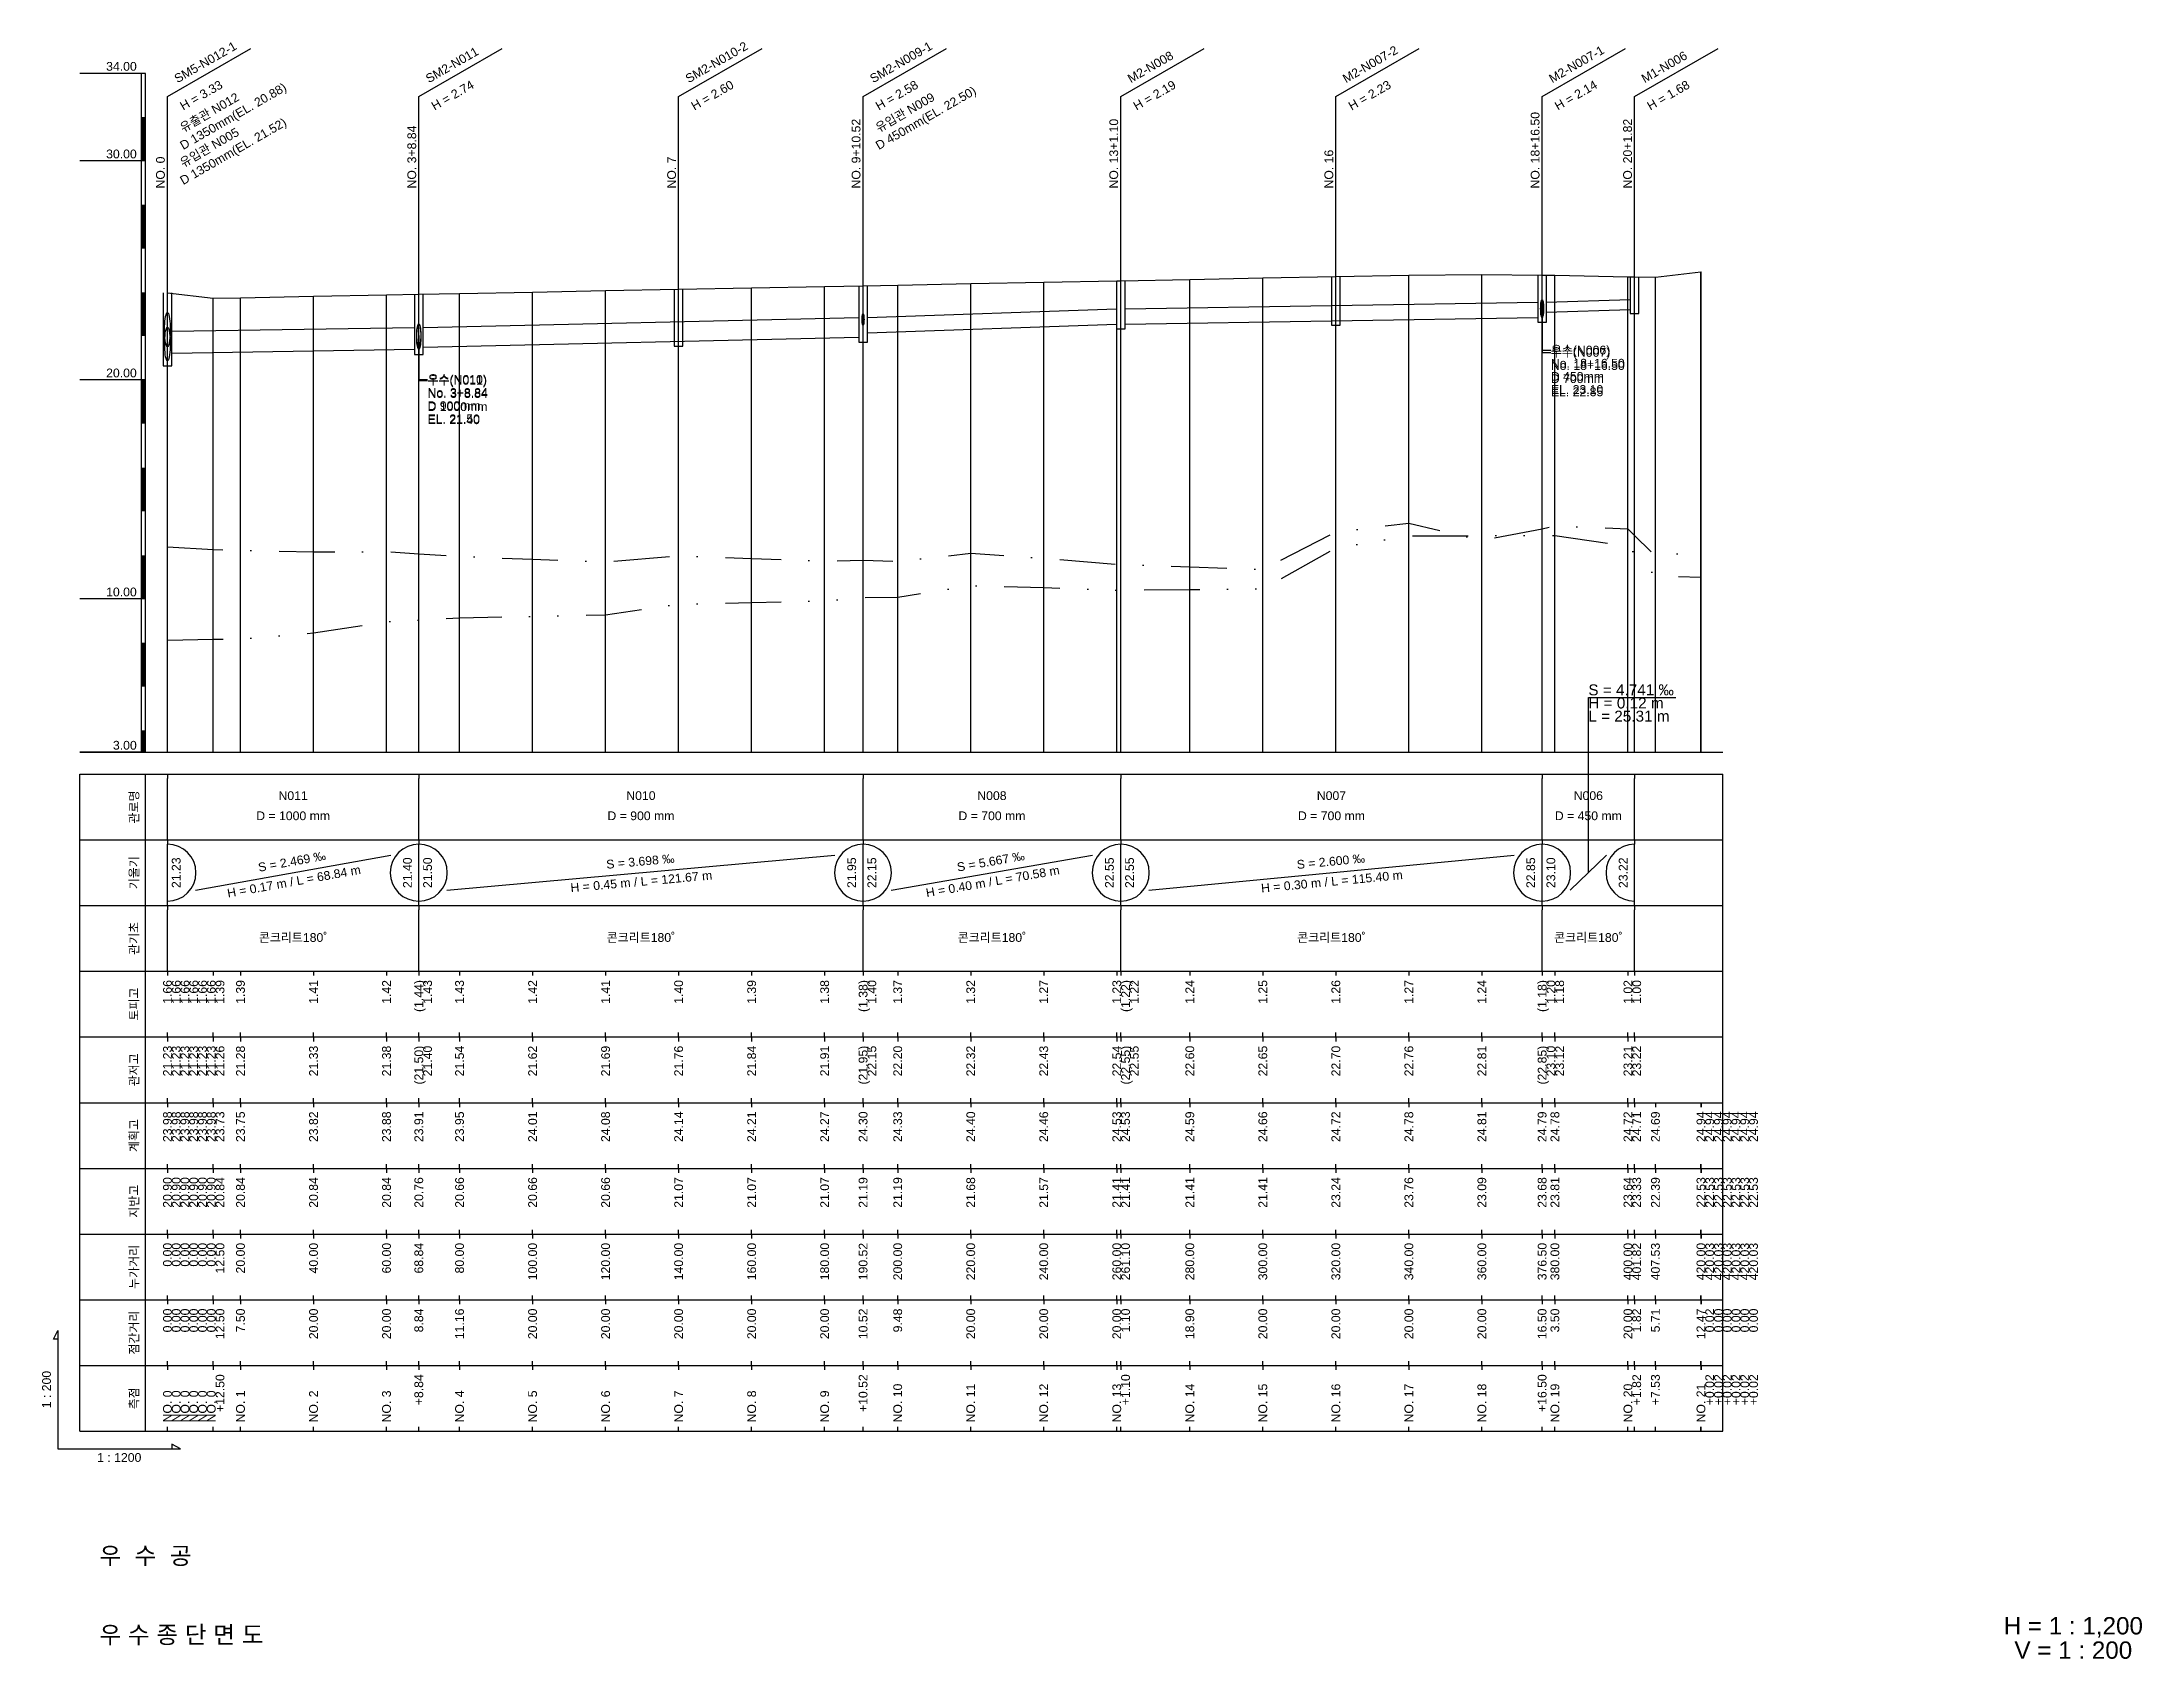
# Model space of a CAD drawing. Header units: millimetres. Extents: x 2114 to 3655, y 1444 to 2745.
# Drawn here: x 3079.4 to 3558.7, y 1444.2 to 1813.4 of the extents above; entities that cross this region are included whole.
import ezdxf
from ezdxf.enums import TextEntityAlignment as Align

# ---------------------------------------------------------------- set-up
doc = ezdxf.new("R2010")
doc.units = ezdxf.units.MM
doc.linetypes.add('DASHDOT', pattern=[25.4, 12.7, -6.35, 0, -6.35])
doc.linetypes.add('DIVIDE', pattern=[31.75, 12.7, -6.35, 0, -6.35, 0, -6.35])
for name, color, linetype in [('KZ_종단_계획선', 1, 'Continuous'), ('KZ_종단_관로', 4, 'Continuous'), ('KZ_종단_교차검토', 3, 'Continuous'), ('KZ_종단_교차검토문자', 3, 'Continuous'), ('KZ_종단_깃발', 7, 'Continuous'), ('KZ_종단_맨홀', 4, 'Continuous'), ('KZ_종단_수직선', 7, 'Continuous'), ('KZ_종단_암선1', 56, 'DASHDOT'), ('KZ_종단_암선2', 4, 'DIVIDE'), ('KZ_종단_원형관', 4, 'Continuous'), ('KZ_종단_테이블문자', 7, 'Continuous'), ('KZ_종단_테이블선', 7, 'Continuous'), ('KZ_종단_폴대', 7, 'Continuous'), ('박스', 7, 'Continuous'), ('종단 관기초정보', 10, 'Continuous')]:
    doc.layers.add(name, color=color, linetype=linetype)
doc.styles.get("Standard").update_dxf_attribs({"font": 'arial.ttf'})

msp = doc.modelspace()

# ---------------------------------------------------------------- texts
at = {"color": 7}
for s, p in [('S = 4.741 ‰', (3432.37, 1664.22)), ('H = 0.12 m', (3432.37, 1661.22)), ('L = 25.31 m', (3432.37, 1658.22))]:
    msp.add_text(s, height=2.5, dxfattribs=at).set_placement(p)
at = {"layer": 'KZ_종단_교차검토문자'}
for s, p in [('우수(N006)', (3423.82, 1743.04)), ('우수(N007)', (3423.82, 1742.51)), ('No. 18+16.50', (3423.82, 1740.04)), ('No. 18+16.50', (3423.82, 1739.51)), ('우수(N010)', (3167.44, 1736.35)), ('우수(N011)', (3167.44, 1736.13)), ('D 450mm', (3423.82, 1737.04)), ('D 700mm', (3423.82, 1736.51)), ('EL. 23.10', (3423.82, 1734.04)), ('No. 3+8.84', (3167.44, 1733.35)), ('No. 3+8.84', (3167.44, 1733.13)), ('D 900mm', (3167.44, 1730.35)), ('D 1000mm', (3167.44, 1730.13)), ('EL. 22.85', (3423.82, 1733.51)), ('EL. 21.50', (3167.44, 1727.35)), ('EL. 21.40', (3167.44, 1727.13))]:
    msp.add_text(s, height=2, dxfattribs=at).set_placement(p, align=Align.MIDDLE_LEFT)
at = {"layer": 'KZ_종단_깃발'}
for s, rotation, p in [('SM5-N012-1', 30, (3110.67, 1803.43)), ('SM2-N011', 30, (3168.04, 1803.43)), ('SM2-N010-2', 30, (3227.34, 1803.43)), ('SM2-N009-1', 30, (3269.43, 1803.43)), ('M2-N007-2', 30, (3377.34, 1803.43)), ('M2-N007-1', 30, (3424.42, 1803.43)), ('M2-N008', 30, (3328.25, 1803.43)), ('M1-N006', 30, (3445.52, 1803.43)), ('NO. 3+8.84', 90, (3165.44, 1779.93)), ('NO. 9+10.52', 90, (3266.84, 1779.93)), ('NO. 13+1.10', 90, (3325.65, 1779.93)), ('NO. 18+16.50', 90, (3421.82, 1779.93)), ('NO. 20+1.82', 90, (3442.92, 1779.93)), ('NO. 16', 90, (3374.74, 1779.93)), ('NO. 0', 90, (3108.07, 1779.93)), ('NO. 7', 90, (3224.74, 1779.93))]:
    msp.add_text(s, height=2, rotation=rotation, dxfattribs=at).set_placement(p, align=Align.BOTTOM_LEFT)
for s, p in [('H = 3.33', (3110.67, 1799.43)), ('D 1350mm(EL. 20.88)', (3110.67, 1790.43)), ('H = 2.74', (3168.04, 1799.43)), ('H = 2.60', (3227.34, 1799.43)), ('H = 2.58', (3269.43, 1799.43)), ('D 450mm(EL. 22.50)', (3269.43, 1790.43)), ('H = 2.19', (3328.25, 1799.43)), ('H = 2.23', (3377.34, 1799.43)), ('H = 2.14', (3424.42, 1799.43)), ('H = 1.68', (3445.52, 1799.43)), ('유출관 N012', (3110.67, 1794.43)), ('유입관 N009', (3269.43, 1794.43)), ('D 1350mm(EL. 21.52)', (3110.67, 1782.43)), ('유입관 N005', (3110.67, 1786.43))]:
    msp.add_text(s, height=2, rotation=30, dxfattribs=at).set_placement(p, align=Align.TOP_LEFT)
at = {"layer": 'KZ_종단_테이블문자'}
for s, p in [('N011', (3136.76, 1639.72)), ('N010', (3216.14, 1639.72)), ('N008', (3296.25, 1639.72)), ('N007', (3373.74, 1639.72)), ('N006', (3432.37, 1639.72))]:
    msp.add_text(s, height=2, dxfattribs=at).set_placement(p, align=Align.BOTTOM_CENTER)
for s, p in [('D = 1000 mm', (3136.76, 1637.72)), ('D = 900 mm', (3216.14, 1637.72)), ('D = 700 mm', (3296.25, 1637.72)), ('D = 700 mm', (3373.74, 1637.72)), ('D = 450 mm', (3432.37, 1637.72))]:
    msp.add_text(s, height=2, dxfattribs=at).set_placement(p, align=Align.TOP_CENTER)
for s, rotation, p in [('21.23', 90, (3109.07, 1623.72)), ('H = 0.17 m / L = 68.84 m', 10.184, (3136.76, 1622.72)), ('21.50', 90, (3166.44, 1623.72)), ('22.15', 90, (3267.84, 1623.72)), ('H = 0.40 m / L = 70.58 m', 9.8693, (3296.25, 1622.72)), ('22.55', 90, (3326.66, 1623.72)), ('23.10', 90, (3422.82, 1623.72)), ('H = 0.45 m / L = 121.67 m', 5.1614, (3216.14, 1622.72)), ('H = 0.30 m / L = 115.40 m', 5.4836, (3373.74, 1622.72))]:
    msp.add_text(s, height=2, rotation=rotation, dxfattribs=at).set_placement(p, align=Align.TOP_CENTER)
for s, rotation, p in [('S = 2.469 ‰', 10.184, (3136.76, 1624.72)), ('21.40', 90, (3164.44, 1623.72)), ('S = 3.698 ‰', 5.1614, (3216.14, 1624.72)), ('21.95', 90, (3265.84, 1623.72)), ('S = 5.667 ‰', 9.8693, (3296.25, 1624.72)), ('22.55', 90, (3324.66, 1623.72)), ('S = 2.600 ‰', 5.4836, (3373.74, 1624.72)), ('22.85', 90, (3420.82, 1623.72)), ('23.22', 90, (3441.92, 1623.72))]:
    msp.add_text(s, height=2, rotation=rotation, dxfattribs=at).set_placement(p, align=Align.BOTTOM_CENTER)
for s, p in [('1.66', (3108.07, 1599.22)), ('1.66', (3110.07, 1599.22)), ('1.66', (3112.07, 1599.22)), ('1.66', (3114.07, 1599.22)), ('1.66', (3116.07, 1599.22)), ('1.66', (3118.07, 1599.22)), ('1.39', (3120.07, 1599.22)), ('1.39', (3124.74, 1599.22)), ('1.41', (3141.41, 1599.22)), ('1.42', (3158.07, 1599.22)), ('(1.44)', (3165.44, 1599.22)), ('1.43', (3167.44, 1599.22)), ('1.43', (3174.74, 1599.22)), ('1.42', (3191.41, 1599.22)), ('1.41', (3208.07, 1599.22)), ('1.40', (3224.74, 1599.22)), ('1.39', (3241.41, 1599.22)), ('1.38', (3258.07, 1599.22)), ('(1.38)', (3266.84, 1599.22)), ('1.40', (3268.84, 1599.22)), ('1.37', (3274.74, 1599.22)), ('1.32', (3291.41, 1599.22)), ('1.27', (3308.07, 1599.22)), ('1.23', (3324.74, 1599.22)), ('(1.22)', (3326.74, 1599.22)), ('1.22', (3328.74, 1599.22)), ('1.24', (3341.41, 1599.22)), ('1.25', (3358.07, 1599.22)), ('1.26', (3374.74, 1599.22)), ('1.27', (3391.41, 1599.22)), ('1.24', (3408.07, 1599.22)), ('(1.18)', (3421.82, 1599.22)), ('1.20', (3423.82, 1599.22)), ('1.18', (3425.82, 1599.22)), ('1.02', (3441.41, 1599.22)), ('1.00', (3443.41, 1599.22)), ('21.23', (3108.07, 1584.22)), ('21.23', (3110.07, 1584.22)), ('21.23', (3112.07, 1584.22)), ('21.23', (3114.07, 1584.22)), ('21.23', (3116.07, 1584.22)), ('21.23', (3118.07, 1584.22)), ('21.26', (3120.07, 1584.22)), ('21.28', (3124.74, 1584.22)), ('21.33', (3141.41, 1584.22)), ('21.38', (3158.07, 1584.22)), ('(21.50)', (3165.44, 1584.22)), ('21.40', (3167.44, 1584.22)), ('21.54', (3174.74, 1584.22)), ('21.62', (3191.41, 1584.22)), ('21.69', (3208.07, 1584.22)), ('21.76', (3224.74, 1584.22)), ('21.84', (3241.41, 1584.22)), ('21.91', (3258.07, 1584.22)), ('(21.95)', (3266.84, 1584.22)), ('22.15', (3268.84, 1584.22)), ('22.20', (3274.74, 1584.22)), ('22.32', (3291.41, 1584.22)), ('22.43', (3308.07, 1584.22)), ('22.54', (3324.74, 1584.22)), ('(22.55)', (3326.74, 1584.22)), ('22.55', (3328.74, 1584.22)), ('22.60', (3341.41, 1584.22)), ('22.65', (3358.07, 1584.22)), ('22.70', (3374.74, 1584.22)), ('22.76', (3391.41, 1584.22)), ('22.81', (3408.07, 1584.22)), ('(22.85)', (3421.82, 1584.22)), ('23.10', (3423.82, 1584.22)), ('23.12', (3425.82, 1584.22)), ('23.21', (3441.41, 1584.22)), ('23.22', (3443.41, 1584.22)), ('23.98', (3108.07, 1569.22)), ('23.98', (3110.07, 1569.22)), ('23.98', (3112.07, 1569.22)), ('23.98', (3114.07, 1569.22)), ('23.98', (3116.07, 1569.22)), ('23.98', (3118.07, 1569.22)), ('23.73', (3120.07, 1569.22)), ('23.75', (3124.74, 1569.22)), ('23.82', (3141.41, 1569.22)), ('23.88', (3158.07, 1569.22)), ('23.91', (3165.44, 1569.22)), ('23.95', (3174.74, 1569.22)), ('24.01', (3191.41, 1569.22)), ('24.08', (3208.07, 1569.22)), ('24.14', (3224.74, 1569.22)), ('24.21', (3241.41, 1569.22)), ('24.27', (3258.07, 1569.22)), ('24.30', (3266.84, 1569.22)), ('24.33', (3274.74, 1569.22)), ('24.40', (3291.41, 1569.22)), ('24.46', (3308.07, 1569.22)), ('24.53', (3324.74, 1569.22)), ('24.53', (3326.74, 1569.22)), ('24.59', (3341.41, 1569.22)), ('24.66', (3358.07, 1569.22)), ('24.72', (3374.74, 1569.22)), ('24.78', (3391.41, 1569.22)), ('24.81', (3408.07, 1569.22)), ('24.79', (3421.82, 1569.22)), ('24.78', (3424.74, 1569.22)), ('24.72', (3441.41, 1569.22)), ('24.71', (3443.41, 1569.22)), ('24.69', (3447.68, 1569.22)), ('24.94', (3458.07, 1569.22)), ('24.94', (3460.07, 1569.22)), ('24.94', (3462.07, 1569.22)), ('24.94', (3464.07, 1569.22)), ('24.94', (3466.07, 1569.22)), ('24.94', (3468.07, 1569.22)), ('24.94', (3470.07, 1569.22)), ('20.90', (3108.07, 1554.22)), ('20.90', (3110.07, 1554.22)), ('20.90', (3112.07, 1554.22)), ('20.90', (3114.07, 1554.22)), ('20.90', (3116.07, 1554.22)), ('20.90', (3118.07, 1554.22)), ('20.84', (3120.07, 1554.22)), ('20.84', (3124.74, 1554.22)), ('20.84', (3141.41, 1554.22)), ('20.84', (3158.07, 1554.22)), ('20.76', (3165.44, 1554.22)), ('20.66', (3174.74, 1554.22)), ('20.66', (3191.41, 1554.22)), ('20.66', (3208.07, 1554.22)), ('21.07', (3224.74, 1554.22)), ('21.07', (3241.41, 1554.22)), ('21.07', (3258.07, 1554.22)), ('21.19', (3266.84, 1554.22)), ('21.19', (3274.74, 1554.22)), ('21.68', (3291.41, 1554.22)), ('21.57', (3308.07, 1554.22)), ('21.41', (3324.74, 1554.22)), ('21.41', (3326.74, 1554.22)), ('21.41', (3341.41, 1554.22)), ('21.41', (3358.07, 1554.22)), ('23.24', (3374.74, 1554.22)), ('23.76', (3391.41, 1554.22)), ('23.09', (3408.07, 1554.22)), ('23.68', (3421.82, 1554.22)), ('23.81', (3424.74, 1554.22)), ('23.64', (3441.41, 1554.22)), ('23.33', (3443.41, 1554.22)), ('22.39', (3447.68, 1554.22)), ('22.53', (3458.07, 1554.22)), ('22.53', (3460.07, 1554.22)), ('22.53', (3462.07, 1554.22)), ('22.53', (3464.07, 1554.22)), ('22.53', (3466.07, 1554.22)), ('22.53', (3468.07, 1554.22)), ('22.53', (3470.07, 1554.22)), ('0.00', (3108.07, 1539.22)), ('0.00', (3110.07, 1539.22)), ('0.00', (3112.07, 1539.22)), ('0.00', (3114.07, 1539.22)), ('0.00', (3116.07, 1539.22)), ('0.00', (3118.07, 1539.22)), ('12.50', (3120.07, 1539.22)), ('20.00', (3124.74, 1539.22)), ('40.00', (3141.41, 1539.22)), ('60.00', (3158.07, 1539.22)), ('68.84', (3165.44, 1539.22)), ('80.00', (3174.74, 1539.22)), ('100.00', (3191.41, 1539.22)), ('120.00', (3208.07, 1539.22)), ('140.00', (3224.74, 1539.22)), ('160.00', (3241.41, 1539.22)), ('180.00', (3258.07, 1539.22)), ('190.52', (3266.84, 1539.22)), ('200.00', (3274.74, 1539.22)), ('220.00', (3291.41, 1539.22)), ('240.00', (3308.07, 1539.22)), ('260.00', (3324.74, 1539.22)), ('261.10', (3326.74, 1539.22)), ('280.00', (3341.41, 1539.22)), ('300.00', (3358.07, 1539.22)), ('320.00', (3374.74, 1539.22)), ('340.00', (3391.41, 1539.22)), ('360.00', (3408.07, 1539.22)), ('376.50', (3421.82, 1539.22)), ('380.00', (3424.74, 1539.22)), ('400.00', (3441.41, 1539.22)), ('401.82', (3443.41, 1539.22)), ('407.53', (3447.68, 1539.22)), ('420.00', (3458.07, 1539.22)), ('420.03', (3460.07, 1539.22)), ('420.03', (3462.07, 1539.22)), ('420.03', (3464.07, 1539.22)), ('420.03', (3466.07, 1539.22)), ('420.03', (3468.07, 1539.22)), ('420.03', (3470.07, 1539.22)), ('0.00', (3108.07, 1524.22)), ('0.00', (3110.07, 1524.22)), ('0.00', (3112.07, 1524.22)), ('0.00', (3114.07, 1524.22)), ('0.00', (3116.07, 1524.22)), ('0.00', (3118.07, 1524.22)), ('12.50', (3120.07, 1524.22)), ('7.50', (3124.74, 1524.22)), ('20.00', (3141.41, 1524.22)), ('20.00', (3158.07, 1524.22)), ('8.84', (3165.44, 1524.22)), ('11.16', (3174.74, 1524.22)), ('20.00', (3191.41, 1524.22)), ('20.00', (3208.07, 1524.22)), ('20.00', (3224.74, 1524.22)), ('20.00', (3241.41, 1524.22)), ('20.00', (3258.07, 1524.22)), ('10.52', (3266.84, 1524.22)), ('9.48', (3274.74, 1524.22)), ('20.00', (3291.41, 1524.22)), ('20.00', (3308.07, 1524.22)), ('20.00', (3324.74, 1524.22)), ('1.10', (3326.74, 1524.22)), ('18.90', (3341.41, 1524.22)), ('20.00', (3358.07, 1524.22)), ('20.00', (3374.74, 1524.22)), ('20.00', (3391.41, 1524.22)), ('20.00', (3408.07, 1524.22)), ('16.50', (3421.82, 1524.22)), ('3.50', (3424.74, 1524.22)), ('20.00', (3441.41, 1524.22)), ('1.82', (3443.41, 1524.22)), ('5.71', (3447.68, 1524.22)), ('12.47', (3458.07, 1524.22)), ('0.02', (3460.07, 1524.22)), ('0.00', (3462.07, 1524.22)), ('0.00', (3464.07, 1524.22)), ('0.00', (3466.07, 1524.22)), ('0.00', (3468.07, 1524.22)), ('0.00', (3470.07, 1524.22)), ('+12.50', (3120.07, 1509.22)), ('+8.84', (3165.44, 1509.22)), ('+10.52', (3266.84, 1509.22)), ('+1.10', (3326.74, 1509.22)), ('+16.50', (3421.82, 1509.22)), ('+1.82', (3443.41, 1509.22)), ('+7.53', (3447.68, 1509.22)), ('+0.02', (3460.07, 1509.22)), ('+0.02', (3462.07, 1509.22)), ('+0.02', (3464.07, 1509.22)), ('+0.02', (3466.07, 1509.22)), ('+0.02', (3468.07, 1509.22)), ('+0.02', (3470.07, 1509.22))]:
    msp.add_text(s, height=2, rotation=90, dxfattribs=at).set_placement(p, align=Align.MIDDLE_RIGHT)
for s, p in [('NO. 0', (3108.07, 1498.22)), ('NO. 0', (3110.07, 1498.22)), ('NO. 0', (3112.07, 1498.22)), ('NO. 0', (3114.07, 1498.22)), ('NO. 0', (3116.07, 1498.22)), ('NO. 0', (3118.07, 1498.22)), ('NO. 1', (3124.74, 1498.22)), ('NO. 2', (3141.41, 1498.22)), ('NO. 3', (3158.07, 1498.22)), ('NO. 4', (3174.74, 1498.22)), ('NO. 5', (3191.41, 1498.22)), ('NO. 6', (3208.07, 1498.22)), ('NO. 7', (3224.74, 1498.22)), ('NO. 8', (3241.41, 1498.22)), ('NO. 9', (3258.07, 1498.22)), ('NO. 10', (3274.74, 1498.22)), ('NO. 11', (3291.41, 1498.22)), ('NO. 12', (3308.07, 1498.22)), ('NO. 13', (3324.74, 1498.22)), ('NO. 14', (3341.41, 1498.22)), ('NO. 15', (3358.07, 1498.22)), ('NO. 16', (3374.74, 1498.22)), ('NO. 17', (3391.41, 1498.22)), ('NO. 18', (3408.07, 1498.22)), ('NO. 19', (3424.74, 1498.22)), ('NO. 20', (3441.41, 1498.22)), ('NO. 21', (3458.07, 1498.22))]:
    msp.add_text(s, height=2, rotation=90, dxfattribs=at).set_placement(p, align=Align.MIDDLE_LEFT)
at = {"layer": 'KZ_종단_테이블선'}
for s, p in [('관로명', (3102.07, 1638.72)), ('기울기', (3102.07, 1623.72)), ('관기초', (3102.07, 1608.72)), ('토피고', (3102.07, 1593.72)), ('관저고', (3102.07, 1578.72)), ('계획고', (3102.07, 1563.72)), ('지반고', (3102.07, 1548.72)), ('누가거리', (3102.07, 1533.72)), ('점간거리', (3102.07, 1518.72)), ('1 : 200', (3082.07, 1505.72)), ('측점', (3102.07, 1503.72))]:
    msp.add_text(s, height=2, rotation=90, dxfattribs=at).set_placement(p, align=Align.BOTTOM_CENTER)
msp.add_text('1 : 1200', height=2, dxfattribs=at).set_placement((3097.07, 1491.22), align=Align.TOP_CENTER)
at = {"layer": 'KZ_종단_폴대'}
for s, p in [('34.00', (3101.07, 1806.22)), ('30.00', (3101.07, 1786.22)), ('20.00', (3101.07, 1736.22)), ('10.00', (3101.07, 1686.22)), ('3.00', (3101.07, 1651.22))]:
    msp.add_text(s, height=2, dxfattribs=at).set_placement(p, align=Align.BOTTOM_RIGHT)
at = {"layer": '박스'}
for s, height, p in [('우  수  공', 3.955, (3092.54, 1465.83)), ('우 수 종 단 면 도', 3.9553, (3092.54, 1447.78))]:
    msp.add_text(s, height=height, dxfattribs=at).set_placement(p)
for s, p in [('H = 1 : 1,200', (3543.06, 1451.8)), ('V = 1 : 200', (3543.06, 1446.24))]:
    msp.add_text(s, height=3.9553, dxfattribs=at).set_placement(p, align=Align.MIDDLE_CENTER)
at = {"layer": '종단 관기초정보'}
for p in [(3136.76, 1607.33), (3216.14, 1607.33), (3296.25, 1607.33), (3373.74, 1607.33), (3432.37, 1607.33)]:
    msp.add_text('콘크리트180˚', height=2, dxfattribs=at).set_placement(p, align=Align.BOTTOM_CENTER)

# ---------------------------------------------------------------- linework, layer by layer
at = {"color": 7}
for p, q in [((3432.37, 1623.72), (3432.37, 1663.72)), ((3432.37, 1663.72), (3452.37, 1663.72))]:
    msp.add_line(p, q, dxfattribs=at)
at = {"layer": 'KZ_종단_계획선'}
msp.add_lwpolyline([(3108.07, 1756.1), (3108.07, 1756.1), (3108.07, 1756.1), (3108.07, 1756.1), (3108.07, 1756.1), (3108.07, 1756.1), (3118.49, 1754.87), (3124.74, 1754.99), (3141.41, 1755.32), (3158.07, 1755.64), (3165.44, 1755.78), (3174.74, 1755.96), (3191.41, 1756.28), (3208.07, 1756.61), (3224.74, 1756.93), (3241.41, 1757.25), (3258.07, 1757.57), (3266.84, 1757.74), (3274.74, 1757.9), (3291.41, 1758.22), (3308.07, 1758.54), (3324.74, 1758.86), (3325.65, 1758.88), (3341.41, 1759.18), (3358.07, 1759.51), (3374.74, 1759.83), (3391.41, 1760.14), (3408.07, 1760.27), (3421.82, 1760.15), (3424.74, 1760.13), (3441.41, 1759.8), (3442.92, 1759.77), (3447.68, 1759.67), (3458.07, 1760.92), (3458.09, 1760.93), (3458.09, 1760.93), (3458.09, 1760.93), (3458.09, 1760.93), (3458.09, 1760.93), (3458.09, 1760.93)], dxfattribs=at)
at = {"layer": 'KZ_종단_관로'}
for p, q in [((3422.82, 1753.97), (3441.92, 1754.57)), ((3166.44, 1748.22), (3265.84, 1750.47)), ((3267.84, 1750.47), (3324.65, 1752.47)), ((3326.65, 1752.47), (3420.82, 1753.97)), ((3326.65, 1748.97), (3420.82, 1750.47)), ((3422.82, 1751.72), (3441.92, 1752.32)), ((3109.07, 1747.37), (3164.44, 1748.22)), ((3166.44, 1743.72), (3265.84, 1745.97)), ((3267.84, 1746.97), (3324.65, 1748.97)), ((3109.07, 1742.37), (3164.44, 1743.22))]:
    msp.add_line(p, q, dxfattribs=at)
at = {"layer": 'KZ_종단_교차검토'}
for p, q in [((3421.61, 1754.08), (3421.65, 1754.28)), ((3421.65, 1754.28), (3421.71, 1754.43)), ((3421.71, 1754.43), (3421.77, 1754.52)), ((3421.72, 1754.18), (3421.75, 1754.27)), ((3421.75, 1754.27), (3421.79, 1754.33)), ((3421.77, 1754.52), (3421.82, 1754.55)), ((3421.79, 1754.33), (3421.82, 1754.35)), ((3421.82, 1754.55), (3421.88, 1754.52)), ((3421.82, 1754.35), (3421.86, 1754.33)), ((3421.86, 1754.33), (3421.9, 1754.27)), ((3421.88, 1754.52), (3421.94, 1754.43)), ((3421.9, 1754.27), (3421.93, 1754.18)), ((3421.94, 1754.43), (3421.99, 1754.28)), ((3421.99, 1754.28), (3422.04, 1754.08)), ((3421.48, 1752.51), (3421.49, 1752.87)), ((3421.49, 1752.16), (3421.48, 1752.51)), ((3421.49, 1752.87), (3421.51, 1753.21)), ((3421.51, 1751.82), (3421.49, 1752.16)), ((3421.51, 1753.21), (3421.53, 1753.53)), ((3421.53, 1751.49), (3421.51, 1751.82)), ((3421.53, 1753.53), (3421.56, 1753.82)), ((3421.56, 1751.2), (3421.53, 1751.49)), ((3421.56, 1753.82), (3421.61, 1754.08)), ((3421.61, 1750.95), (3421.56, 1751.2)), ((3421.61, 1753.27), (3421.62, 1753.49)), ((3421.61, 1753.04), (3421.61, 1753.27)), ((3421.61, 1752.81), (3421.61, 1753.04)), ((3421.62, 1752.59), (3421.61, 1752.81)), ((3421.65, 1750.75), (3421.61, 1750.95)), ((3421.62, 1753.49), (3421.63, 1753.7)), ((3421.63, 1752.38), (3421.62, 1752.59)), ((3421.63, 1753.7), (3421.66, 1753.88)), ((3421.66, 1752.19), (3421.63, 1752.38)), ((3421.71, 1750.6), (3421.65, 1750.75)), ((3421.66, 1753.88), (3421.68, 1754.05)), ((3421.68, 1752.03), (3421.66, 1752.19)), ((3421.68, 1754.05), (3421.72, 1754.18)), ((3421.72, 1751.9), (3421.68, 1752.03)), ((3421.77, 1750.5), (3421.71, 1750.6)), ((3421.75, 1751.8), (3421.72, 1751.9)), ((3421.79, 1751.74), (3421.75, 1751.8)), ((3421.82, 1750.47), (3421.77, 1750.5)), ((3421.82, 1751.72), (3421.79, 1751.74)), ((3421.86, 1751.74), (3421.82, 1751.72)), ((3421.88, 1750.5), (3421.82, 1750.47)), ((3421.9, 1751.8), (3421.86, 1751.74)), ((3421.94, 1750.6), (3421.88, 1750.5)), ((3421.93, 1751.9), (3421.9, 1751.8)), ((3421.93, 1754.18), (3421.97, 1754.05)), ((3421.97, 1752.03), (3421.93, 1751.9)), ((3421.99, 1750.75), (3421.94, 1750.6)), ((3421.97, 1754.05), (3421.99, 1753.88)), ((3421.99, 1752.19), (3421.97, 1752.03)), ((3421.99, 1753.88), (3422.01, 1753.7)), ((3422.01, 1752.38), (3421.99, 1752.19)), ((3422.04, 1750.95), (3421.99, 1750.75)), ((3422.01, 1753.7), (3422.03, 1753.49)), ((3422.03, 1752.59), (3422.01, 1752.38)), ((3422.03, 1753.49), (3422.04, 1753.27)), ((3422.04, 1752.81), (3422.03, 1752.59)), ((3422.04, 1754.08), (3422.09, 1753.82)), ((3422.04, 1753.27), (3422.04, 1753.04)), ((3422.04, 1753.04), (3422.04, 1752.81)), ((3422.09, 1751.2), (3422.04, 1750.95)), ((3422.09, 1753.82), (3422.12, 1753.53)), ((3422.12, 1751.49), (3422.09, 1751.2)), ((3422.12, 1753.53), (3422.14, 1753.21)), ((3422.14, 1751.82), (3422.12, 1751.49)), ((3422.14, 1753.21), (3422.16, 1752.87)), ((3422.16, 1752.16), (3422.14, 1751.82)), ((3422.16, 1752.87), (3422.16, 1752.51)), ((3422.16, 1752.51), (3422.16, 1752.16)), ((3164.96, 1746.64), (3164.99, 1747.13)), ((3164.96, 1746.13), (3164.96, 1746.64)), ((3164.96, 1745.63), (3164.96, 1746.13)), ((3164.99, 1745.14), (3164.96, 1745.63)), ((3164.99, 1747.13), (3165.02, 1747.59)), ((3165.02, 1744.68), (3164.99, 1745.14)), ((3165, 1746.35), (3165.01, 1746.8)), ((3165.01, 1745.89), (3165, 1746.35)), ((3165.01, 1746.8), (3165.03, 1747.25)), ((3165.03, 1745.45), (3165.01, 1745.89)), ((3165.02, 1747.59), (3165.07, 1748)), ((3165.07, 1744.26), (3165.02, 1744.68)), ((3165.03, 1747.25), (3165.06, 1747.66)), ((3165.06, 1745.04), (3165.03, 1745.45)), ((3165.06, 1747.66), (3165.11, 1748.04)), ((3165.11, 1744.66), (3165.06, 1745.04)), ((3165.07, 1748), (3165.13, 1748.36)), ((3165.11, 1748.04), (3165.16, 1748.36)), ((3165.16, 1744.34), (3165.11, 1744.66)), ((3165.13, 1748.36), (3165.2, 1748.65)), ((3165.16, 1748.36), (3165.22, 1748.62)), ((3165.2, 1748.65), (3165.28, 1748.87)), ((3165.22, 1748.62), (3165.29, 1748.82)), ((3165.28, 1748.87), (3165.36, 1749)), ((3165.29, 1748.82), (3165.37, 1748.93)), ((3165.36, 1749), (3165.44, 1749.04)), ((3165.37, 1748.93), (3165.44, 1748.97)), ((3165.44, 1749.04), (3165.53, 1749)), ((3165.44, 1748.97), (3165.52, 1748.93)), ((3165.52, 1748.93), (3165.59, 1748.82)), ((3165.53, 1749), (3165.61, 1748.87)), ((3165.59, 1748.82), (3165.66, 1748.62)), ((3165.61, 1748.87), (3165.68, 1748.65)), ((3165.66, 1748.62), (3165.72, 1748.36)), ((3165.68, 1748.65), (3165.75, 1748.36)), ((3165.72, 1748.36), (3165.78, 1748.04)), ((3165.78, 1744.66), (3165.72, 1744.34)), ((3165.75, 1748.36), (3165.81, 1748)), ((3165.78, 1748.04), (3165.82, 1747.66)), ((3165.82, 1745.04), (3165.78, 1744.66)), ((3165.81, 1748), (3165.86, 1747.59)), ((3165.86, 1744.68), (3165.81, 1744.26)), ((3165.82, 1747.66), (3165.85, 1747.25)), ((3165.85, 1745.45), (3165.82, 1745.04)), ((3165.85, 1747.25), (3165.87, 1746.8)), ((3165.87, 1745.89), (3165.85, 1745.45)), ((3165.86, 1747.59), (3165.9, 1747.13)), ((3165.9, 1745.14), (3165.86, 1744.68)), ((3165.87, 1746.8), (3165.88, 1746.35)), ((3165.88, 1746.35), (3165.87, 1745.89)), ((3165.9, 1747.13), (3165.92, 1746.64)), ((3165.92, 1745.63), (3165.9, 1745.14)), ((3165.92, 1746.64), (3165.93, 1746.13)), ((3165.93, 1746.13), (3165.92, 1745.63)), ((3165.13, 1743.9), (3165.07, 1744.26)), ((3165.2, 1743.61), (3165.13, 1743.9)), ((3165.22, 1744.08), (3165.16, 1744.34)), ((3165.28, 1743.4), (3165.2, 1743.61)), ((3165.29, 1743.88), (3165.22, 1744.08)), ((3165.36, 1743.27), (3165.28, 1743.4)), ((3165.37, 1743.76), (3165.29, 1743.88)), ((3165.44, 1743.22), (3165.36, 1743.27)), ((3165.44, 1743.72), (3165.37, 1743.76)), ((3165.52, 1743.76), (3165.44, 1743.72)), ((3165.53, 1743.27), (3165.44, 1743.22)), ((3165.59, 1743.88), (3165.52, 1743.76)), ((3165.61, 1743.4), (3165.53, 1743.27)), ((3165.66, 1744.08), (3165.59, 1743.88)), ((3165.68, 1743.61), (3165.61, 1743.4)), ((3165.72, 1744.34), (3165.66, 1744.08)), ((3165.75, 1743.9), (3165.68, 1743.61)), ((3165.81, 1744.26), (3165.75, 1743.9))]:
    msp.add_line(p, q, dxfattribs=at)
at = {"layer": 'KZ_종단_교차검토문자'}
for points in [[(3421.82, 1753.04), (3421.82, 1743.04), (3423.82, 1743.04)], [(3421.82, 1752.51), (3421.82, 1742.51), (3423.82, 1742.51)], [(3165.44, 1746.35), (3165.44, 1736.35), (3167.44, 1736.35)], [(3165.44, 1746.13), (3165.44, 1736.13), (3167.44, 1736.13)]]:
    msp.add_lwpolyline(points, dxfattribs=at)
at = {"layer": 'KZ_종단_깃발'}
for p, q in [((3108.07, 1800.93), (3127.12, 1811.93)), ((3165.44, 1800.93), (3184.49, 1811.93)), ((3224.74, 1800.93), (3243.79, 1811.93)), ((3266.84, 1800.93), (3285.89, 1811.93)), ((3325.65, 1800.93), (3344.71, 1811.93)), ((3374.74, 1800.93), (3393.79, 1811.93)), ((3421.82, 1800.93), (3440.88, 1811.93)), ((3442.92, 1800.93), (3461.97, 1811.93)), ((3108.07, 1651.22), (3108.07, 1800.93)), ((3165.44, 1651.22), (3165.44, 1800.93)), ((3224.74, 1651.22), (3224.74, 1800.93)), ((3266.84, 1651.22), (3266.84, 1800.93)), ((3325.65, 1651.22), (3325.65, 1800.93)), ((3374.74, 1651.22), (3374.74, 1800.93)), ((3421.82, 1651.22), (3421.82, 1800.93)), ((3442.92, 1651.22), (3442.92, 1800.93))]:
    msp.add_line(p, q, dxfattribs=at)
at = {"layer": 'KZ_종단_맨홀'}
for points in [[(3373.74, 1759.83), (3373.74, 1748.7), (3375.74, 1748.7), (3375.74, 1759.83)], [(3420.82, 1760.15), (3420.82, 1749.43), (3422.82, 1749.43), (3422.82, 1760.15)], [(3441.92, 1759.77), (3441.92, 1751.38), (3443.92, 1751.38), (3443.92, 1759.77)], [(3107.07, 1756.1), (3107.07, 1739.44), (3109.07, 1739.44), (3109.07, 1756.1)], [(3164.44, 1755.78), (3164.44, 1742.06), (3166.44, 1742.06), (3166.44, 1755.78)], [(3223.74, 1756.93), (3223.74, 1743.91), (3225.74, 1743.91), (3225.74, 1756.93)], [(3265.84, 1757.74), (3265.84, 1744.85), (3267.84, 1744.85), (3267.84, 1757.74)], [(3324.65, 1758.88), (3324.65, 1747.93), (3326.65, 1747.93), (3326.65, 1758.88)]]:
    msp.add_lwpolyline(points, dxfattribs=at)
at = {"layer": 'KZ_종단_수직선'}
for p, q in [((3341.41, 1651.22), (3341.41, 1759.18)), ((3358.07, 1651.22), (3358.07, 1759.51)), ((3374.74, 1651.22), (3374.74, 1759.83)), ((3391.41, 1651.22), (3391.41, 1760.14)), ((3408.07, 1651.22), (3408.07, 1760.27)), ((3421.82, 1651.22), (3421.82, 1760.15)), ((3424.74, 1651.22), (3424.74, 1760.13)), ((3441.41, 1651.22), (3441.41, 1759.8)), ((3442.92, 1651.22), (3442.92, 1759.77)), ((3447.68, 1651.22), (3447.68, 1759.67)), ((3458.07, 1651.22), (3458.07, 1760.92)), ((3458.1, 1651.22), (3458.1, 1760.93)), ((3458.1, 1651.22), (3458.1, 1760.93)), ((3458.1, 1651.22), (3458.1, 1760.93)), ((3458.1, 1651.22), (3458.1, 1760.93)), ((3458.1, 1651.22), (3458.1, 1760.93)), ((3458.1, 1651.22), (3458.1, 1760.93)), ((3108.07, 1651.22), (3108.07, 1756.1)), ((3108.07, 1651.22), (3108.07, 1756.1)), ((3108.07, 1651.22), (3108.07, 1756.1)), ((3108.07, 1651.22), (3108.07, 1756.1)), ((3108.07, 1651.22), (3108.07, 1756.1)), ((3108.07, 1651.22), (3108.07, 1756.1)), ((3108.07, 1651.22), (3108.07, 1756.1)), ((3108.07, 1651.22), (3108.07, 1756.1)), ((3108.07, 1651.22), (3108.07, 1756.1)), ((3108.07, 1651.22), (3108.07, 1756.1)), ((3108.07, 1651.22), (3108.07, 1756.1)), ((3118.49, 1651.22), (3118.49, 1754.87)), ((3124.74, 1651.22), (3124.74, 1754.99)), ((3141.41, 1651.22), (3141.41, 1755.32)), ((3158.07, 1651.22), (3158.07, 1755.64)), ((3165.44, 1651.22), (3165.44, 1755.78)), ((3174.74, 1651.22), (3174.74, 1755.96)), ((3191.41, 1651.22), (3191.41, 1756.28)), ((3208.07, 1651.22), (3208.07, 1756.61)), ((3224.74, 1651.22), (3224.74, 1756.93)), ((3241.41, 1651.22), (3241.41, 1757.25)), ((3258.07, 1651.22), (3258.07, 1757.57)), ((3266.84, 1651.22), (3266.84, 1757.74)), ((3274.74, 1651.22), (3274.74, 1757.9)), ((3291.41, 1651.22), (3291.41, 1758.22)), ((3308.07, 1651.22), (3308.07, 1758.54)), ((3324.74, 1651.22), (3324.74, 1758.86)), ((3325.66, 1651.22), (3325.66, 1758.88))]:
    msp.add_line(p, q, dxfattribs=at)
at = {"layer": 'KZ_종단_암선1', "flags": 128}
msp.add_lwpolyline([(3108.07, 1698.13), (3108.07, 1698.13), (3108.07, 1698.13), (3108.07, 1698.13), (3108.07, 1698.13), (3108.07, 1698.13), (3118.49, 1697.54), (3124.74, 1697.3), (3141.41, 1696.99), (3158.07, 1697.01), (3165.44, 1696.53), (3174.74, 1695.93), (3191.41, 1695.3), (3208.07, 1694.67), (3224.74, 1696.1), (3241.41, 1695.47), (3258.07, 1694.84), (3266.84, 1695.09), (3274.74, 1694.81), (3291.41, 1696.67), (3308.07, 1695.52), (3324.74, 1694.13), (3325.66, 1694.1), (3341.41, 1693.54), (3358.07, 1692.94), (3374.74, 1701.51), (3391.41, 1703.54), (3408.07, 1699.58), (3421.82, 1702.27), (3424.74, 1702.84), (3441.41, 1702.26), (3442.92, 1700.7), (3447.68, 1696.08), (3458.07, 1696.97), (3458.1, 1696.97), (3458.1, 1696.97), (3458.1, 1696.97), (3458.1, 1696.97), (3458.1, 1696.97), (3458.1, 1696.97)], dxfattribs=at)
at = {"layer": 'KZ_종단_암선2', "flags": 128}
msp.add_lwpolyline([(3108.07, 1676.78), (3108.07, 1676.78), (3108.07, 1676.78), (3108.07, 1676.78), (3108.07, 1676.78), (3108.07, 1676.78), (3118.49, 1677.02), (3124.74, 1677.11), (3141.41, 1678.49), (3158.07, 1681), (3165.44, 1681.39), (3174.74, 1681.9), (3191.41, 1682.26), (3208.07, 1682.63), (3224.74, 1685.05), (3241.41, 1685.42), (3258.07, 1685.78), (3266.84, 1686.55), (3274.74, 1686.64), (3291.41, 1689.25), (3308.07, 1688.85), (3324.74, 1688.22), (3325.66, 1688.23), (3341.41, 1688.38), (3358.07, 1688.54), (3374.74, 1697.86), (3391.41, 1700.64), (3424.74, 1700.7), (3441.41, 1698.31), (3442.92, 1696.58), (3447.68, 1691.45), (3458.07, 1691.21), (3458.1, 1691.21), (3458.1, 1691.21), (3458.1, 1691.21), (3458.1, 1691.21), (3458.1, 1691.21), (3458.1, 1691.21)], dxfattribs=at)
at = {"layer": 'KZ_종단_원형관'}
for p, q in [((3107.46, 1749.04), (3107.51, 1749.66)), ((3107.51, 1749.66), (3107.58, 1750.21)), ((3107.58, 1750.21), (3107.66, 1750.69)), ((3107.66, 1750.69), (3107.75, 1751.08)), ((3107.75, 1751.08), (3107.85, 1751.37)), ((3107.85, 1751.37), (3107.96, 1751.54)), ((3107.96, 1751.54), (3108.07, 1751.6)), ((3108.07, 1751.6), (3108.18, 1751.54)), ((3108.18, 1751.54), (3108.29, 1751.37)), ((3108.29, 1751.37), (3108.4, 1751.08)), ((3108.4, 1751.08), (3108.49, 1750.69)), ((3108.49, 1750.69), (3108.57, 1750.21)), ((3108.57, 1750.21), (3108.63, 1749.66)), ((3108.63, 1749.66), (3108.68, 1749.04)), ((3266.62, 1750.27), (3266.63, 1750.49)), ((3266.62, 1750.04), (3266.62, 1750.27)), ((3266.62, 1749.81), (3266.62, 1750.04)), ((3266.63, 1749.59), (3266.62, 1749.81)), ((3266.63, 1750.49), (3266.65, 1750.7)), ((3266.65, 1749.38), (3266.63, 1749.59)), ((3266.65, 1750.7), (3266.67, 1750.88)), ((3266.67, 1750.88), (3266.7, 1751.05)), ((3266.7, 1751.05), (3266.73, 1751.18)), ((3266.73, 1751.18), (3266.76, 1751.27)), ((3266.76, 1751.27), (3266.8, 1751.33)), ((3266.8, 1751.33), (3266.84, 1751.35)), ((3266.84, 1751.35), (3266.87, 1751.33)), ((3266.87, 1751.33), (3266.91, 1751.27)), ((3266.91, 1751.27), (3266.95, 1751.18)), ((3266.95, 1751.18), (3266.98, 1751.05)), ((3266.98, 1751.05), (3267, 1750.88)), ((3267, 1750.88), (3267.03, 1750.7)), ((3267.03, 1750.7), (3267.04, 1750.49)), ((3267.04, 1749.59), (3267.03, 1749.38)), ((3267.04, 1750.49), (3267.05, 1750.27)), ((3267.05, 1749.81), (3267.04, 1749.59)), ((3267.05, 1750.27), (3267.06, 1750.04)), ((3267.06, 1750.04), (3267.05, 1749.81)), ((3107.42, 1747.71), (3107.43, 1748.39)), ((3107.43, 1747.04), (3107.42, 1747.71)), ((3107.43, 1748.39), (3107.46, 1749.04)), ((3107.46, 1746.38), (3107.43, 1747.04)), ((3107.44, 1744.43), (3107.45, 1745.1)), ((3107.45, 1745.1), (3107.48, 1745.74)), ((3107.51, 1745.77), (3107.46, 1746.38)), ((3107.48, 1745.74), (3107.52, 1746.34)), ((3107.58, 1745.21), (3107.51, 1745.77)), ((3107.52, 1746.34), (3107.59, 1746.88)), ((3107.66, 1744.73), (3107.58, 1745.21)), ((3107.59, 1746.88), (3107.66, 1747.35)), ((3107.66, 1747.35), (3107.75, 1747.73)), ((3107.75, 1744.34), (3107.66, 1744.73)), ((3107.75, 1747.73), (3107.85, 1748.01)), ((3107.85, 1748.01), (3107.96, 1748.19)), ((3107.96, 1748.19), (3108.07, 1748.24)), ((3108.07, 1748.24), (3108.18, 1748.19)), ((3108.18, 1748.19), (3108.29, 1748.01)), ((3108.29, 1748.01), (3108.39, 1747.73)), ((3108.39, 1747.73), (3108.48, 1747.35)), ((3108.49, 1744.73), (3108.4, 1744.34)), ((3108.48, 1747.35), (3108.56, 1746.88)), ((3108.57, 1745.21), (3108.49, 1744.73)), ((3108.56, 1746.88), (3108.62, 1746.34)), ((3108.63, 1745.77), (3108.57, 1745.21)), ((3108.62, 1746.34), (3108.67, 1745.74)), ((3108.68, 1746.38), (3108.63, 1745.77)), ((3108.67, 1745.74), (3108.7, 1745.1)), ((3108.68, 1749.04), (3108.71, 1748.39)), ((3108.71, 1747.04), (3108.68, 1746.38)), ((3108.7, 1745.1), (3108.71, 1744.43)), ((3108.71, 1748.39), (3108.72, 1747.71)), ((3108.72, 1747.71), (3108.71, 1747.04)), ((3266.67, 1749.19), (3266.65, 1749.38)), ((3266.7, 1749.03), (3266.67, 1749.19)), ((3266.73, 1748.9), (3266.7, 1749.03)), ((3266.76, 1748.8), (3266.73, 1748.9)), ((3266.8, 1748.74), (3266.76, 1748.8)), ((3266.84, 1748.72), (3266.8, 1748.74)), ((3266.87, 1748.74), (3266.84, 1748.72)), ((3266.91, 1748.8), (3266.87, 1748.74)), ((3266.95, 1748.9), (3266.91, 1748.8)), ((3266.98, 1749.03), (3266.95, 1748.9)), ((3267, 1749.19), (3266.98, 1749.03)), ((3267.03, 1749.38), (3267, 1749.19)), ((3107.45, 1743.77), (3107.44, 1744.43)), ((3107.48, 1743.13), (3107.45, 1743.77)), ((3107.52, 1742.53), (3107.48, 1743.13)), ((3107.59, 1741.98), (3107.52, 1742.53)), ((3107.66, 1741.51), (3107.59, 1741.98)), ((3107.75, 1741.13), (3107.66, 1741.51)), ((3107.85, 1744.06), (3107.75, 1744.34)), ((3107.85, 1740.85), (3107.75, 1741.13)), ((3107.96, 1743.88), (3107.85, 1744.06)), ((3107.96, 1740.68), (3107.85, 1740.85)), ((3108.07, 1743.82), (3107.96, 1743.88)), ((3108.07, 1740.62), (3107.96, 1740.68)), ((3108.18, 1743.88), (3108.07, 1743.82)), ((3108.18, 1740.68), (3108.07, 1740.62)), ((3108.29, 1744.06), (3108.18, 1743.88)), ((3108.29, 1740.85), (3108.18, 1740.68)), ((3108.4, 1744.34), (3108.29, 1744.06)), ((3108.39, 1741.13), (3108.29, 1740.85)), ((3108.48, 1741.51), (3108.39, 1741.13)), ((3108.56, 1741.98), (3108.48, 1741.51)), ((3108.62, 1742.53), (3108.56, 1741.98)), ((3108.67, 1743.13), (3108.62, 1742.53)), ((3108.7, 1743.77), (3108.67, 1743.13)), ((3108.71, 1744.43), (3108.7, 1743.77))]:
    msp.add_line(p, q, dxfattribs=at)
at = {"layer": 'KZ_종단_테이블문자'}
for p, q in [((3108.07, 1646.22), (3108.07, 1645.22)), ((3108.07, 1632.22), (3108.07, 1645.22)), ((3165.44, 1646.22), (3165.44, 1645.22)), ((3165.44, 1646.22), (3165.44, 1645.22)), ((3165.44, 1632.22), (3165.44, 1645.22)), ((3165.44, 1632.22), (3165.44, 1645.22)), ((3266.84, 1646.22), (3266.84, 1645.22)), ((3266.84, 1646.22), (3266.84, 1645.22)), ((3266.84, 1632.22), (3266.84, 1645.22)), ((3266.84, 1632.22), (3266.84, 1645.22)), ((3325.66, 1646.22), (3325.66, 1645.22)), ((3325.66, 1646.22), (3325.66, 1645.22)), ((3325.66, 1632.22), (3325.66, 1645.22)), ((3325.66, 1632.22), (3325.66, 1645.22)), ((3421.82, 1646.22), (3421.82, 1645.22)), ((3421.82, 1646.22), (3421.82, 1645.22)), ((3421.82, 1632.22), (3421.82, 1645.22)), ((3421.82, 1632.22), (3421.82, 1645.22)), ((3442.92, 1646.22), (3442.92, 1645.22)), ((3442.92, 1632.22), (3442.92, 1645.22)), ((3108.07, 1631.22), (3108.07, 1632.22)), ((3108.07, 1631.22), (3108.07, 1630.22)), ((3108.07, 1617.22), (3108.07, 1630.22)), ((3165.44, 1631.22), (3165.44, 1632.22)), ((3165.44, 1631.22), (3165.44, 1632.22)), ((3165.44, 1631.22), (3165.44, 1630.22)), ((3165.44, 1631.22), (3165.44, 1630.22)), ((3165.44, 1617.22), (3165.44, 1630.22)), ((3165.44, 1617.22), (3165.44, 1630.22)), ((3266.84, 1631.22), (3266.84, 1632.22)), ((3266.84, 1631.22), (3266.84, 1632.22)), ((3266.84, 1631.22), (3266.84, 1630.22)), ((3266.84, 1631.22), (3266.84, 1630.22)), ((3266.84, 1617.22), (3266.84, 1630.22)), ((3266.84, 1617.22), (3266.84, 1630.22)), ((3325.66, 1631.22), (3325.66, 1632.22)), ((3325.66, 1631.22), (3325.66, 1632.22)), ((3325.66, 1631.22), (3325.66, 1630.22)), ((3325.66, 1631.22), (3325.66, 1630.22)), ((3325.66, 1617.22), (3325.66, 1630.22)), ((3325.66, 1617.22), (3325.66, 1630.22)), ((3421.82, 1631.22), (3421.82, 1632.22)), ((3421.82, 1631.22), (3421.82, 1632.22)), ((3421.82, 1631.22), (3421.82, 1630.22)), ((3421.82, 1631.22), (3421.82, 1630.22)), ((3421.82, 1617.22), (3421.82, 1630.22)), ((3421.82, 1617.22), (3421.82, 1630.22)), ((3442.92, 1631.22), (3442.92, 1632.22)), ((3442.92, 1631.22), (3442.92, 1630.22)), ((3442.92, 1617.22), (3442.92, 1630.22)), ((3114.49, 1619.72), (3159.02, 1627.72)), ((3171.86, 1619.72), (3260.42, 1627.72)), ((3273.26, 1619.72), (3319.24, 1627.72)), ((3332.07, 1619.72), (3415.41, 1627.72)), ((3428.24, 1619.72), (3436.51, 1627.72)), ((3108.07, 1616.22), (3108.07, 1617.22)), ((3108.07, 1616.22), (3108.07, 1615.22)), ((3108.07, 1602.22), (3108.07, 1615.22)), ((3165.44, 1616.22), (3165.44, 1617.22)), ((3165.44, 1616.22), (3165.44, 1617.22)), ((3165.44, 1616.22), (3165.44, 1615.22)), ((3165.44, 1616.22), (3165.44, 1615.22)), ((3165.44, 1602.22), (3165.44, 1615.22)), ((3165.44, 1602.22), (3165.44, 1615.22)), ((3266.84, 1616.22), (3266.84, 1617.22)), ((3266.84, 1616.22), (3266.84, 1617.22)), ((3266.84, 1616.22), (3266.84, 1615.22)), ((3266.84, 1616.22), (3266.84, 1615.22)), ((3266.84, 1602.22), (3266.84, 1615.22)), ((3266.84, 1602.22), (3266.84, 1615.22)), ((3325.66, 1616.22), (3325.66, 1617.22)), ((3325.66, 1616.22), (3325.66, 1617.22)), ((3325.66, 1616.22), (3325.66, 1615.22)), ((3325.66, 1616.22), (3325.66, 1615.22)), ((3325.66, 1602.22), (3325.66, 1615.22)), ((3325.66, 1602.22), (3325.66, 1615.22)), ((3421.82, 1616.22), (3421.82, 1617.22)), ((3421.82, 1616.22), (3421.82, 1617.22)), ((3421.82, 1616.22), (3421.82, 1615.22)), ((3421.82, 1616.22), (3421.82, 1615.22)), ((3421.82, 1602.22), (3421.82, 1615.22)), ((3421.82, 1602.22), (3421.82, 1615.22)), ((3442.92, 1616.22), (3442.92, 1617.22)), ((3442.92, 1616.22), (3442.92, 1615.22)), ((3442.92, 1602.22), (3442.92, 1615.22)), ((3108.07, 1601.22), (3108.07, 1602.22)), ((3165.44, 1601.22), (3165.44, 1602.22)), ((3165.44, 1601.22), (3165.44, 1602.22)), ((3266.84, 1601.22), (3266.84, 1602.22)), ((3266.84, 1601.22), (3266.84, 1602.22)), ((3325.66, 1601.22), (3325.66, 1602.22)), ((3325.66, 1601.22), (3325.66, 1602.22)), ((3421.82, 1601.22), (3421.82, 1602.22)), ((3421.82, 1601.22), (3421.82, 1602.22)), ((3442.92, 1601.22), (3442.92, 1602.22))]:
    msp.add_line(p, q, dxfattribs=at)
for centre, start, end in [((3108.07, 1623.72), 270, 90), ((3165.44, 1623.72), 90, 270), ((3165.44, 1623.72), 270, 90), ((3266.84, 1623.72), 90, 270), ((3266.84, 1623.72), 270, 90), ((3325.66, 1623.72), 90, 270), ((3325.66, 1623.72), 270, 90), ((3421.82, 1623.72), 90, 270), ((3421.82, 1623.72), 270, 90), ((3442.92, 1623.72), 90, 270)]:
    msp.add_arc(centre, 6.5, start, end, dxfattribs=at)
at = {"layer": 'KZ_종단_테이블선'}
for p, q in [((3088.07, 1651.22), (3463.1, 1651.22)), ((3088.07, 1631.22), (3088.07, 1646.22)), ((3088.07, 1646.22), (3463.1, 1646.22)), ((3103.07, 1631.22), (3103.07, 1646.22)), ((3463.1, 1631.22), (3463.1, 1646.22)), ((3088.07, 1616.22), (3088.07, 1631.22)), ((3088.07, 1631.22), (3463.1, 1631.22)), ((3103.07, 1616.22), (3103.07, 1631.22)), ((3463.1, 1616.22), (3463.1, 1631.22)), ((3088.07, 1601.22), (3088.07, 1616.22)), ((3088.07, 1616.22), (3463.1, 1616.22)), ((3103.07, 1601.22), (3103.07, 1616.22)), ((3463.1, 1601.22), (3463.1, 1616.22)), ((3088.07, 1586.22), (3088.07, 1601.22)), ((3088.07, 1601.22), (3463.1, 1601.22)), ((3103.07, 1586.22), (3103.07, 1601.22)), ((3108.07, 1601.22), (3108.07, 1600.22)), ((3108.07, 1601.22), (3108.07, 1600.22)), ((3108.07, 1601.22), (3108.07, 1600.22)), ((3108.07, 1601.22), (3108.07, 1600.22)), ((3108.07, 1601.22), (3108.07, 1600.22)), ((3108.07, 1601.22), (3108.07, 1600.22)), ((3118.49, 1601.22), (3118.49, 1600.22)), ((3124.74, 1601.22), (3124.74, 1600.22)), ((3141.41, 1601.22), (3141.41, 1600.22)), ((3158.07, 1601.22), (3158.07, 1600.22)), ((3165.44, 1601.22), (3165.44, 1600.22)), ((3174.74, 1601.22), (3174.74, 1600.22)), ((3191.41, 1601.22), (3191.41, 1600.22)), ((3208.07, 1601.22), (3208.07, 1600.22)), ((3224.74, 1601.22), (3224.74, 1600.22)), ((3241.41, 1601.22), (3241.41, 1600.22)), ((3258.07, 1601.22), (3258.07, 1600.22)), ((3266.84, 1601.22), (3266.84, 1600.22)), ((3274.74, 1601.22), (3274.74, 1600.22)), ((3291.41, 1601.22), (3291.41, 1600.22)), ((3308.07, 1601.22), (3308.07, 1600.22)), ((3324.74, 1601.22), (3324.74, 1600.22)), ((3325.65, 1601.22), (3325.65, 1600.22)), ((3341.41, 1601.22), (3341.41, 1600.22)), ((3358.07, 1601.22), (3358.07, 1600.22)), ((3374.74, 1601.22), (3374.74, 1600.22)), ((3391.41, 1601.22), (3391.41, 1600.22)), ((3408.07, 1601.22), (3408.07, 1600.22)), ((3421.82, 1601.22), (3421.82, 1600.22)), ((3424.74, 1601.22), (3424.74, 1600.22)), ((3441.41, 1601.22), (3441.41, 1600.22)), ((3442.92, 1601.22), (3442.92, 1600.22)), ((3463.1, 1586.22), (3463.1, 1601.22)), ((3108.07, 1586.22), (3108.07, 1587.22)), ((3108.07, 1586.22), (3108.07, 1587.22)), ((3108.07, 1586.22), (3108.07, 1587.22)), ((3108.07, 1586.22), (3108.07, 1587.22)), ((3108.07, 1586.22), (3108.07, 1587.22)), ((3108.07, 1586.22), (3108.07, 1587.22)), ((3118.49, 1586.22), (3118.49, 1587.22)), ((3124.74, 1586.22), (3124.74, 1587.22)), ((3141.41, 1586.22), (3141.41, 1587.22)), ((3158.07, 1586.22), (3158.07, 1587.22)), ((3165.44, 1586.22), (3165.44, 1587.22)), ((3174.74, 1586.22), (3174.74, 1587.22)), ((3191.41, 1586.22), (3191.41, 1587.22)), ((3208.07, 1586.22), (3208.07, 1587.22)), ((3224.74, 1586.22), (3224.74, 1587.22)), ((3241.41, 1586.22), (3241.41, 1587.22)), ((3258.07, 1586.22), (3258.07, 1587.22)), ((3266.84, 1586.22), (3266.84, 1587.22)), ((3274.74, 1586.22), (3274.74, 1587.22)), ((3291.41, 1586.22), (3291.41, 1587.22)), ((3308.07, 1586.22), (3308.07, 1587.22)), ((3324.74, 1586.22), (3324.74, 1587.22)), ((3325.65, 1586.22), (3325.65, 1587.22)), ((3341.41, 1586.22), (3341.41, 1587.22)), ((3358.07, 1586.22), (3358.07, 1587.22)), ((3374.74, 1586.22), (3374.74, 1587.22)), ((3391.41, 1586.22), (3391.41, 1587.22)), ((3408.07, 1586.22), (3408.07, 1587.22)), ((3421.82, 1586.22), (3421.82, 1587.22)), ((3424.74, 1586.22), (3424.74, 1587.22)), ((3441.41, 1586.22), (3441.41, 1587.22)), ((3442.92, 1586.22), (3442.92, 1587.22)), ((3088.07, 1571.22), (3088.07, 1586.22)), ((3088.07, 1586.22), (3463.1, 1586.22)), ((3103.07, 1571.22), (3103.07, 1586.22)), ((3108.07, 1586.22), (3108.07, 1585.22)), ((3108.07, 1586.22), (3108.07, 1585.22)), ((3108.07, 1586.22), (3108.07, 1585.22)), ((3108.07, 1586.22), (3108.07, 1585.22)), ((3108.07, 1586.22), (3108.07, 1585.22)), ((3108.07, 1586.22), (3108.07, 1585.22)), ((3118.49, 1586.22), (3118.49, 1585.22)), ((3124.74, 1586.22), (3124.74, 1585.22)), ((3141.41, 1586.22), (3141.41, 1585.22)), ((3158.07, 1586.22), (3158.07, 1585.22)), ((3165.44, 1586.22), (3165.44, 1585.22)), ((3174.74, 1586.22), (3174.74, 1585.22)), ((3191.41, 1586.22), (3191.41, 1585.22)), ((3208.07, 1586.22), (3208.07, 1585.22)), ((3224.74, 1586.22), (3224.74, 1585.22)), ((3241.41, 1586.22), (3241.41, 1585.22)), ((3258.07, 1586.22), (3258.07, 1585.22)), ((3266.84, 1586.22), (3266.84, 1585.22)), ((3274.74, 1586.22), (3274.74, 1585.22)), ((3291.41, 1586.22), (3291.41, 1585.22)), ((3308.07, 1586.22), (3308.07, 1585.22)), ((3324.74, 1586.22), (3324.74, 1585.22)), ((3325.65, 1586.22), (3325.65, 1585.22)), ((3341.41, 1586.22), (3341.41, 1585.22)), ((3358.07, 1586.22), (3358.07, 1585.22)), ((3374.74, 1586.22), (3374.74, 1585.22)), ((3391.41, 1586.22), (3391.41, 1585.22)), ((3408.07, 1586.22), (3408.07, 1585.22)), ((3421.82, 1586.22), (3421.82, 1585.22)), ((3424.74, 1586.22), (3424.74, 1585.22)), ((3441.41, 1586.22), (3441.41, 1585.22)), ((3442.92, 1586.22), (3442.92, 1585.22)), ((3463.1, 1571.22), (3463.1, 1586.22)), ((3108.07, 1571.22), (3108.07, 1572.22)), ((3108.07, 1571.22), (3108.07, 1572.22)), ((3108.07, 1571.22), (3108.07, 1572.22)), ((3108.07, 1571.22), (3108.07, 1572.22)), ((3108.07, 1571.22), (3108.07, 1572.22)), ((3108.07, 1571.22), (3108.07, 1572.22)), ((3118.49, 1571.22), (3118.49, 1572.22)), ((3124.74, 1571.22), (3124.74, 1572.22)), ((3141.41, 1571.22), (3141.41, 1572.22)), ((3158.07, 1571.22), (3158.07, 1572.22)), ((3165.44, 1571.22), (3165.44, 1572.22)), ((3174.74, 1571.22), (3174.74, 1572.22)), ((3191.41, 1571.22), (3191.41, 1572.22)), ((3208.07, 1571.22), (3208.07, 1572.22)), ((3224.74, 1571.22), (3224.74, 1572.22)), ((3241.41, 1571.22), (3241.41, 1572.22)), ((3258.07, 1571.22), (3258.07, 1572.22)), ((3266.84, 1571.22), (3266.84, 1572.22)), ((3274.74, 1571.22), (3274.74, 1572.22)), ((3291.41, 1571.22), (3291.41, 1572.22)), ((3308.07, 1571.22), (3308.07, 1572.22)), ((3324.74, 1571.22), (3324.74, 1572.22)), ((3325.65, 1571.22), (3325.65, 1572.22)), ((3341.41, 1571.22), (3341.41, 1572.22)), ((3358.07, 1571.22), (3358.07, 1572.22)), ((3374.74, 1571.22), (3374.74, 1572.22)), ((3391.41, 1571.22), (3391.41, 1572.22)), ((3408.07, 1571.22), (3408.07, 1572.22)), ((3421.82, 1571.22), (3421.82, 1572.22)), ((3424.74, 1571.22), (3424.74, 1572.22)), ((3441.41, 1571.22), (3441.41, 1572.22)), ((3442.92, 1571.22), (3442.92, 1572.22)), ((3088.07, 1556.22), (3088.07, 1571.22)), ((3088.07, 1571.22), (3463.1, 1571.22)), ((3103.07, 1556.22), (3103.07, 1571.22)), ((3108.07, 1571.22), (3108.07, 1570.22)), ((3108.07, 1571.22), (3108.07, 1570.22)), ((3108.07, 1571.22), (3108.07, 1570.22)), ((3108.07, 1571.22), (3108.07, 1570.22)), ((3108.07, 1571.22), (3108.07, 1570.22)), ((3108.07, 1571.22), (3108.07, 1570.22)), ((3118.49, 1571.22), (3118.49, 1570.22)), ((3124.74, 1571.22), (3124.74, 1570.22)), ((3141.41, 1571.22), (3141.41, 1570.22)), ((3158.07, 1571.22), (3158.07, 1570.22)), ((3165.44, 1571.22), (3165.44, 1570.22)), ((3174.74, 1571.22), (3174.74, 1570.22)), ((3191.41, 1571.22), (3191.41, 1570.22)), ((3208.07, 1571.22), (3208.07, 1570.22)), ((3224.74, 1571.22), (3224.74, 1570.22)), ((3241.41, 1571.22), (3241.41, 1570.22)), ((3258.07, 1571.22), (3258.07, 1570.22)), ((3266.84, 1571.22), (3266.84, 1570.22)), ((3274.74, 1571.22), (3274.74, 1570.22)), ((3291.41, 1571.22), (3291.41, 1570.22)), ((3308.07, 1571.22), (3308.07, 1570.22)), ((3324.74, 1571.22), (3324.74, 1570.22)), ((3325.66, 1571.22), (3325.66, 1570.22)), ((3341.41, 1571.22), (3341.41, 1570.22)), ((3358.07, 1571.22), (3358.07, 1570.22)), ((3374.74, 1571.22), (3374.74, 1570.22)), ((3391.41, 1571.22), (3391.41, 1570.22)), ((3408.07, 1571.22), (3408.07, 1570.22)), ((3421.82, 1571.22), (3421.82, 1570.22)), ((3424.74, 1571.22), (3424.74, 1570.22)), ((3441.41, 1571.22), (3441.41, 1570.22)), ((3442.92, 1571.22), (3442.92, 1570.22)), ((3447.68, 1571.22), (3447.68, 1570.22)), ((3458.07, 1571.22), (3458.07, 1570.22)), ((3458.1, 1571.22), (3458.1, 1570.22)), ((3458.1, 1571.22), (3458.1, 1570.22)), ((3458.1, 1571.22), (3458.1, 1570.22)), ((3458.1, 1571.22), (3458.1, 1570.22)), ((3458.1, 1571.22), (3458.1, 1570.22)), ((3458.1, 1571.22), (3458.1, 1570.22)), ((3463.1, 1556.22), (3463.1, 1571.22)), ((3088.07, 1541.22), (3088.07, 1556.22)), ((3088.07, 1556.22), (3463.1, 1556.22)), ((3103.07, 1541.22), (3103.07, 1556.22)), ((3108.07, 1556.22), (3108.07, 1557.22)), ((3108.07, 1556.22), (3108.07, 1557.22)), ((3108.07, 1556.22), (3108.07, 1557.22)), ((3108.07, 1556.22), (3108.07, 1557.22)), ((3108.07, 1556.22), (3108.07, 1557.22)), ((3108.07, 1556.22), (3108.07, 1557.22)), ((3108.07, 1556.22), (3108.07, 1555.22)), ((3108.07, 1556.22), (3108.07, 1555.22)), ((3108.07, 1556.22), (3108.07, 1555.22)), ((3108.07, 1556.22), (3108.07, 1555.22)), ((3108.07, 1556.22), (3108.07, 1555.22)), ((3108.07, 1556.22), (3108.07, 1555.22)), ((3118.49, 1556.22), (3118.49, 1557.22)), ((3118.49, 1556.22), (3118.49, 1555.22)), ((3124.74, 1556.22), (3124.74, 1557.22)), ((3124.74, 1556.22), (3124.74, 1555.22)), ((3141.41, 1556.22), (3141.41, 1557.22)), ((3141.41, 1556.22), (3141.41, 1555.22)), ((3158.07, 1556.22), (3158.07, 1557.22)), ((3158.07, 1556.22), (3158.07, 1555.22)), ((3165.44, 1556.22), (3165.44, 1557.22)), ((3165.44, 1556.22), (3165.44, 1555.22)), ((3174.74, 1556.22), (3174.74, 1557.22)), ((3174.74, 1556.22), (3174.74, 1555.22)), ((3191.41, 1556.22), (3191.41, 1557.22)), ((3191.41, 1556.22), (3191.41, 1555.22)), ((3208.07, 1556.22), (3208.07, 1557.22)), ((3208.07, 1556.22), (3208.07, 1555.22)), ((3224.74, 1556.22), (3224.74, 1557.22)), ((3224.74, 1556.22), (3224.74, 1555.22)), ((3241.41, 1556.22), (3241.41, 1557.22)), ((3241.41, 1556.22), (3241.41, 1555.22)), ((3258.07, 1556.22), (3258.07, 1557.22)), ((3258.07, 1556.22), (3258.07, 1555.22)), ((3266.84, 1556.22), (3266.84, 1557.22)), ((3266.84, 1556.22), (3266.84, 1555.22)), ((3274.74, 1556.22), (3274.74, 1557.22)), ((3274.74, 1556.22), (3274.74, 1555.22)), ((3291.41, 1556.22), (3291.41, 1557.22)), ((3291.41, 1556.22), (3291.41, 1555.22)), ((3308.07, 1556.22), (3308.07, 1557.22)), ((3308.07, 1556.22), (3308.07, 1555.22)), ((3324.74, 1556.22), (3324.74, 1557.22)), ((3324.74, 1556.22), (3324.74, 1555.22)), ((3325.66, 1556.22), (3325.66, 1557.22)), ((3325.66, 1556.22), (3325.66, 1555.22)), ((3341.41, 1556.22), (3341.41, 1557.22)), ((3341.41, 1556.22), (3341.41, 1555.22)), ((3358.07, 1556.22), (3358.07, 1557.22)), ((3358.07, 1556.22), (3358.07, 1555.22)), ((3374.74, 1556.22), (3374.74, 1557.22)), ((3374.74, 1556.22), (3374.74, 1555.22)), ((3391.41, 1556.22), (3391.41, 1557.22)), ((3391.41, 1556.22), (3391.41, 1555.22)), ((3408.07, 1556.22), (3408.07, 1557.22)), ((3408.07, 1556.22), (3408.07, 1555.22)), ((3421.82, 1556.22), (3421.82, 1557.22)), ((3421.82, 1556.22), (3421.82, 1555.22)), ((3424.74, 1556.22), (3424.74, 1557.22)), ((3424.74, 1556.22), (3424.74, 1555.22)), ((3441.41, 1556.22), (3441.41, 1557.22)), ((3441.41, 1556.22), (3441.41, 1555.22)), ((3442.92, 1556.22), (3442.92, 1557.22)), ((3442.92, 1556.22), (3442.92, 1555.22)), ((3447.68, 1556.22), (3447.68, 1557.22)), ((3447.68, 1556.22), (3447.68, 1555.22)), ((3458.07, 1556.22), (3458.07, 1557.22)), ((3458.07, 1556.22), (3458.07, 1555.22)), ((3458.1, 1556.22), (3458.1, 1557.22)), ((3458.1, 1556.22), (3458.1, 1557.22)), ((3458.1, 1556.22), (3458.1, 1557.22)), ((3458.1, 1556.22), (3458.1, 1557.22)), ((3458.1, 1556.22), (3458.1, 1557.22)), ((3458.1, 1556.22), (3458.1, 1557.22)), ((3458.1, 1556.22), (3458.1, 1555.22)), ((3458.1, 1556.22), (3458.1, 1555.22)), ((3458.1, 1556.22), (3458.1, 1555.22)), ((3458.1, 1556.22), (3458.1, 1555.22)), ((3458.1, 1556.22), (3458.1, 1555.22)), ((3458.1, 1556.22), (3458.1, 1555.22)), ((3463.1, 1541.22), (3463.1, 1556.22)), ((3088.07, 1526.22), (3088.07, 1541.22)), ((3088.07, 1541.22), (3463.1, 1541.22)), ((3103.07, 1526.22), (3103.07, 1541.22)), ((3108.07, 1541.22), (3108.07, 1542.22)), ((3108.07, 1541.22), (3108.07, 1542.22)), ((3108.07, 1541.22), (3108.07, 1542.22)), ((3108.07, 1541.22), (3108.07, 1542.22)), ((3108.07, 1541.22), (3108.07, 1542.22)), ((3108.07, 1541.22), (3108.07, 1542.22)), ((3108.07, 1541.22), (3108.07, 1540.22)), ((3108.07, 1541.22), (3108.07, 1540.22)), ((3108.07, 1541.22), (3108.07, 1540.22)), ((3108.07, 1541.22), (3108.07, 1540.22)), ((3108.07, 1541.22), (3108.07, 1540.22)), ((3108.07, 1541.22), (3108.07, 1540.22)), ((3118.49, 1541.22), (3118.49, 1542.22)), ((3118.49, 1541.22), (3118.49, 1540.22)), ((3124.74, 1541.22), (3124.74, 1542.22)), ((3124.74, 1541.22), (3124.74, 1540.22)), ((3141.41, 1541.22), (3141.41, 1542.22)), ((3141.41, 1541.22), (3141.41, 1540.22)), ((3158.07, 1541.22), (3158.07, 1542.22)), ((3158.07, 1541.22), (3158.07, 1540.22)), ((3165.44, 1541.22), (3165.44, 1542.22)), ((3165.44, 1541.22), (3165.44, 1540.22)), ((3174.74, 1541.22), (3174.74, 1542.22)), ((3174.74, 1541.22), (3174.74, 1540.22)), ((3191.41, 1541.22), (3191.41, 1542.22)), ((3191.41, 1541.22), (3191.41, 1540.22)), ((3208.07, 1541.22), (3208.07, 1542.22)), ((3208.07, 1541.22), (3208.07, 1540.22)), ((3224.74, 1541.22), (3224.74, 1542.22)), ((3224.74, 1541.22), (3224.74, 1540.22)), ((3241.41, 1541.22), (3241.41, 1542.22)), ((3241.41, 1541.22), (3241.41, 1540.22)), ((3258.07, 1541.22), (3258.07, 1542.22)), ((3258.07, 1541.22), (3258.07, 1540.22)), ((3266.84, 1541.22), (3266.84, 1542.22)), ((3266.84, 1541.22), (3266.84, 1540.22)), ((3274.74, 1541.22), (3274.74, 1542.22)), ((3274.74, 1541.22), (3274.74, 1540.22)), ((3291.41, 1541.22), (3291.41, 1542.22)), ((3291.41, 1541.22), (3291.41, 1540.22)), ((3308.07, 1541.22), (3308.07, 1542.22)), ((3308.07, 1541.22), (3308.07, 1540.22)), ((3324.74, 1541.22), (3324.74, 1542.22)), ((3324.74, 1541.22), (3324.74, 1540.22)), ((3325.66, 1541.22), (3325.66, 1542.22)), ((3325.66, 1541.22), (3325.66, 1540.22)), ((3341.41, 1541.22), (3341.41, 1542.22)), ((3341.41, 1541.22), (3341.41, 1540.22)), ((3358.07, 1541.22), (3358.07, 1542.22)), ((3358.07, 1541.22), (3358.07, 1540.22)), ((3374.74, 1541.22), (3374.74, 1542.22)), ((3374.74, 1541.22), (3374.74, 1540.22)), ((3391.41, 1541.22), (3391.41, 1542.22)), ((3391.41, 1541.22), (3391.41, 1540.22)), ((3408.07, 1541.22), (3408.07, 1542.22)), ((3408.07, 1541.22), (3408.07, 1540.22)), ((3421.82, 1541.22), (3421.82, 1542.22)), ((3421.82, 1541.22), (3421.82, 1540.22)), ((3424.74, 1541.22), (3424.74, 1542.22)), ((3424.74, 1541.22), (3424.74, 1540.22)), ((3441.41, 1541.22), (3441.41, 1542.22)), ((3441.41, 1541.22), (3441.41, 1540.22)), ((3442.92, 1541.22), (3442.92, 1542.22)), ((3442.92, 1541.22), (3442.92, 1540.22)), ((3447.68, 1541.22), (3447.68, 1542.22)), ((3447.68, 1541.22), (3447.68, 1540.22)), ((3458.07, 1541.22), (3458.07, 1542.22)), ((3458.07, 1541.22), (3458.07, 1540.22)), ((3458.1, 1541.22), (3458.1, 1542.22)), ((3458.1, 1541.22), (3458.1, 1542.22)), ((3458.1, 1541.22), (3458.1, 1542.22)), ((3458.1, 1541.22), (3458.1, 1542.22)), ((3458.1, 1541.22), (3458.1, 1542.22)), ((3458.1, 1541.22), (3458.1, 1542.22)), ((3458.1, 1541.22), (3458.1, 1540.22)), ((3458.1, 1541.22), (3458.1, 1540.22)), ((3458.1, 1541.22), (3458.1, 1540.22)), ((3458.1, 1541.22), (3458.1, 1540.22)), ((3458.1, 1541.22), (3458.1, 1540.22)), ((3458.1, 1541.22), (3458.1, 1540.22)), ((3463.1, 1526.22), (3463.1, 1541.22)), ((3088.07, 1511.22), (3088.07, 1526.22)), ((3088.07, 1526.22), (3463.1, 1526.22)), ((3103.07, 1511.22), (3103.07, 1526.22)), ((3108.07, 1526.22), (3108.07, 1527.22)), ((3108.07, 1526.22), (3108.07, 1527.22)), ((3108.07, 1526.22), (3108.07, 1527.22)), ((3108.07, 1526.22), (3108.07, 1527.22)), ((3108.07, 1526.22), (3108.07, 1527.22)), ((3108.07, 1526.22), (3108.07, 1527.22)), ((3108.07, 1526.22), (3108.07, 1525.22)), ((3108.07, 1526.22), (3108.07, 1525.22)), ((3108.07, 1526.22), (3108.07, 1525.22)), ((3108.07, 1526.22), (3108.07, 1525.22)), ((3108.07, 1526.22), (3108.07, 1525.22)), ((3108.07, 1526.22), (3108.07, 1525.22)), ((3118.49, 1526.22), (3118.49, 1527.22)), ((3118.49, 1526.22), (3118.49, 1525.22)), ((3124.74, 1526.22), (3124.74, 1527.22)), ((3124.74, 1526.22), (3124.74, 1525.22)), ((3141.41, 1526.22), (3141.41, 1527.22)), ((3141.41, 1526.22), (3141.41, 1525.22)), ((3158.07, 1526.22), (3158.07, 1527.22)), ((3158.07, 1526.22), (3158.07, 1525.22)), ((3165.44, 1526.22), (3165.44, 1527.22)), ((3165.44, 1526.22), (3165.44, 1525.22)), ((3174.74, 1526.22), (3174.74, 1527.22)), ((3174.74, 1526.22), (3174.74, 1525.22)), ((3191.41, 1526.22), (3191.41, 1527.22)), ((3191.41, 1526.22), (3191.41, 1525.22)), ((3208.07, 1526.22), (3208.07, 1527.22)), ((3208.07, 1526.22), (3208.07, 1525.22)), ((3224.74, 1526.22), (3224.74, 1527.22)), ((3224.74, 1526.22), (3224.74, 1525.22)), ((3241.41, 1526.22), (3241.41, 1527.22)), ((3241.41, 1526.22), (3241.41, 1525.22)), ((3258.07, 1526.22), (3258.07, 1527.22)), ((3258.07, 1526.22), (3258.07, 1525.22)), ((3266.84, 1526.22), (3266.84, 1527.22)), ((3266.84, 1526.22), (3266.84, 1525.22)), ((3274.74, 1526.22), (3274.74, 1527.22)), ((3274.74, 1526.22), (3274.74, 1525.22)), ((3291.41, 1526.22), (3291.41, 1527.22)), ((3291.41, 1526.22), (3291.41, 1525.22)), ((3308.07, 1526.22), (3308.07, 1527.22)), ((3308.07, 1526.22), (3308.07, 1525.22)), ((3324.74, 1526.22), (3324.74, 1527.22)), ((3324.74, 1526.22), (3324.74, 1525.22)), ((3325.66, 1526.22), (3325.66, 1527.22)), ((3325.66, 1526.22), (3325.66, 1525.22)), ((3341.41, 1526.22), (3341.41, 1527.22)), ((3341.41, 1526.22), (3341.41, 1525.22)), ((3358.07, 1526.22), (3358.07, 1527.22)), ((3358.07, 1526.22), (3358.07, 1525.22)), ((3374.74, 1526.22), (3374.74, 1527.22)), ((3374.74, 1526.22), (3374.74, 1525.22)), ((3391.41, 1526.22), (3391.41, 1527.22)), ((3391.41, 1526.22), (3391.41, 1525.22)), ((3408.07, 1526.22), (3408.07, 1527.22)), ((3408.07, 1526.22), (3408.07, 1525.22)), ((3421.82, 1526.22), (3421.82, 1527.22)), ((3421.82, 1526.22), (3421.82, 1525.22)), ((3424.74, 1526.22), (3424.74, 1527.22)), ((3424.74, 1526.22), (3424.74, 1525.22)), ((3441.41, 1526.22), (3441.41, 1527.22)), ((3441.41, 1526.22), (3441.41, 1525.22)), ((3442.92, 1526.22), (3442.92, 1527.22)), ((3442.92, 1526.22), (3442.92, 1525.22)), ((3447.68, 1526.22), (3447.68, 1527.22)), ((3447.68, 1526.22), (3447.68, 1525.22)), ((3458.07, 1526.22), (3458.07, 1527.22)), ((3458.07, 1526.22), (3458.07, 1525.22)), ((3458.1, 1526.22), (3458.1, 1527.22)), ((3458.1, 1526.22), (3458.1, 1527.22)), ((3458.1, 1526.22), (3458.1, 1527.22)), ((3458.1, 1526.22), (3458.1, 1527.22)), ((3458.1, 1526.22), (3458.1, 1527.22)), ((3458.1, 1526.22), (3458.1, 1527.22)), ((3458.1, 1526.22), (3458.1, 1525.22)), ((3458.1, 1526.22), (3458.1, 1525.22)), ((3458.1, 1526.22), (3458.1, 1525.22)), ((3458.1, 1526.22), (3458.1, 1525.22)), ((3458.1, 1526.22), (3458.1, 1525.22)), ((3458.1, 1526.22), (3458.1, 1525.22)), ((3463.1, 1511.22), (3463.1, 1526.22)), ((3088.07, 1496.22), (3088.07, 1511.22)), ((3088.07, 1511.22), (3463.1, 1511.22)), ((3103.07, 1496.22), (3103.07, 1511.22)), ((3108.07, 1511.22), (3108.07, 1512.22)), ((3108.07, 1511.22), (3108.07, 1512.22)), ((3108.07, 1511.22), (3108.07, 1512.22)), ((3108.07, 1511.22), (3108.07, 1512.22)), ((3108.07, 1511.22), (3108.07, 1512.22)), ((3108.07, 1511.22), (3108.07, 1512.22)), ((3108.07, 1511.22), (3108.07, 1510.22)), ((3108.07, 1511.22), (3108.07, 1510.22)), ((3108.07, 1511.22), (3108.07, 1510.22)), ((3108.07, 1511.22), (3108.07, 1510.22)), ((3108.07, 1511.22), (3108.07, 1510.22)), ((3108.07, 1511.22), (3108.07, 1510.22)), ((3118.49, 1511.22), (3118.49, 1512.22)), ((3118.49, 1511.22), (3118.49, 1510.22)), ((3124.74, 1511.22), (3124.74, 1512.22)), ((3124.74, 1511.22), (3124.74, 1510.22)), ((3141.41, 1511.22), (3141.41, 1512.22)), ((3141.41, 1511.22), (3141.41, 1510.22)), ((3158.07, 1511.22), (3158.07, 1512.22)), ((3158.07, 1511.22), (3158.07, 1510.22)), ((3165.44, 1511.22), (3165.44, 1512.22)), ((3165.44, 1511.22), (3165.44, 1510.22)), ((3174.74, 1511.22), (3174.74, 1512.22)), ((3174.74, 1511.22), (3174.74, 1510.22)), ((3191.41, 1511.22), (3191.41, 1512.22)), ((3191.41, 1511.22), (3191.41, 1510.22)), ((3208.07, 1511.22), (3208.07, 1512.22)), ((3208.07, 1511.22), (3208.07, 1510.22)), ((3224.74, 1511.22), (3224.74, 1512.22)), ((3224.74, 1511.22), (3224.74, 1510.22)), ((3241.41, 1511.22), (3241.41, 1512.22)), ((3241.41, 1511.22), (3241.41, 1510.22)), ((3258.07, 1511.22), (3258.07, 1512.22)), ((3258.07, 1511.22), (3258.07, 1510.22)), ((3266.84, 1511.22), (3266.84, 1512.22)), ((3266.84, 1511.22), (3266.84, 1510.22)), ((3274.74, 1511.22), (3274.74, 1512.22)), ((3274.74, 1511.22), (3274.74, 1510.22)), ((3291.41, 1511.22), (3291.41, 1512.22)), ((3291.41, 1511.22), (3291.41, 1510.22)), ((3308.07, 1511.22), (3308.07, 1512.22)), ((3308.07, 1511.22), (3308.07, 1510.22)), ((3324.74, 1511.22), (3324.74, 1512.22)), ((3324.74, 1511.22), (3324.74, 1510.22)), ((3325.66, 1511.22), (3325.66, 1512.22)), ((3325.66, 1511.22), (3325.66, 1510.22)), ((3341.41, 1511.22), (3341.41, 1512.22)), ((3341.41, 1511.22), (3341.41, 1510.22)), ((3358.07, 1511.22), (3358.07, 1512.22)), ((3358.07, 1511.22), (3358.07, 1510.22)), ((3374.74, 1511.22), (3374.74, 1512.22)), ((3374.74, 1511.22), (3374.74, 1510.22)), ((3391.41, 1511.22), (3391.41, 1512.22)), ((3391.41, 1511.22), (3391.41, 1510.22)), ((3408.07, 1511.22), (3408.07, 1512.22)), ((3408.07, 1511.22), (3408.07, 1510.22)), ((3421.82, 1511.22), (3421.82, 1512.22)), ((3421.82, 1511.22), (3421.82, 1510.22)), ((3424.74, 1511.22), (3424.74, 1512.22)), ((3424.74, 1511.22), (3424.74, 1510.22)), ((3441.41, 1511.22), (3441.41, 1512.22)), ((3441.41, 1511.22), (3441.41, 1510.22)), ((3442.92, 1511.22), (3442.92, 1512.22)), ((3442.92, 1511.22), (3442.92, 1510.22)), ((3447.68, 1511.22), (3447.68, 1512.22)), ((3447.68, 1511.22), (3447.68, 1510.22)), ((3458.07, 1511.22), (3458.07, 1512.22)), ((3458.07, 1511.22), (3458.07, 1510.22)), ((3458.1, 1511.22), (3458.1, 1512.22)), ((3458.1, 1511.22), (3458.1, 1512.22)), ((3458.1, 1511.22), (3458.1, 1512.22)), ((3458.1, 1511.22), (3458.1, 1512.22)), ((3458.1, 1511.22), (3458.1, 1512.22)), ((3458.1, 1511.22), (3458.1, 1512.22)), ((3458.1, 1511.22), (3458.1, 1510.22)), ((3458.1, 1511.22), (3458.1, 1510.22)), ((3458.1, 1511.22), (3458.1, 1510.22)), ((3458.1, 1511.22), (3458.1, 1510.22)), ((3458.1, 1511.22), (3458.1, 1510.22)), ((3458.1, 1511.22), (3458.1, 1510.22)), ((3463.1, 1496.22), (3463.1, 1511.22)), ((3088.07, 1496.22), (3463.1, 1496.22)), ((3108.07, 1496.22), (3108.07, 1497.22)), ((3108.07, 1496.22), (3108.07, 1497.22)), ((3108.07, 1496.22), (3108.07, 1497.22)), ((3108.07, 1496.22), (3108.07, 1497.22)), ((3108.07, 1496.22), (3108.07, 1497.22)), ((3108.07, 1496.22), (3108.07, 1497.22)), ((3118.49, 1496.22), (3118.49, 1497.22)), ((3124.74, 1496.22), (3124.74, 1497.22)), ((3141.41, 1496.22), (3141.41, 1497.22)), ((3158.07, 1496.22), (3158.07, 1497.22)), ((3165.44, 1496.22), (3165.44, 1497.22)), ((3174.74, 1496.22), (3174.74, 1497.22)), ((3191.41, 1496.22), (3191.41, 1497.22)), ((3208.07, 1496.22), (3208.07, 1497.22)), ((3224.74, 1496.22), (3224.74, 1497.22)), ((3241.41, 1496.22), (3241.41, 1497.22)), ((3258.07, 1496.22), (3258.07, 1497.22)), ((3266.84, 1496.22), (3266.84, 1497.22)), ((3274.74, 1496.22), (3274.74, 1497.22)), ((3291.41, 1496.22), (3291.41, 1497.22)), ((3308.07, 1496.22), (3308.07, 1497.22)), ((3324.74, 1496.22), (3324.74, 1497.22)), ((3325.66, 1496.22), (3325.66, 1497.22)), ((3341.41, 1496.22), (3341.41, 1497.22)), ((3358.07, 1496.22), (3358.07, 1497.22)), ((3374.74, 1496.22), (3374.74, 1497.22)), ((3391.41, 1496.22), (3391.41, 1497.22)), ((3408.07, 1496.22), (3408.07, 1497.22)), ((3421.82, 1496.22), (3421.82, 1497.22)), ((3424.74, 1496.22), (3424.74, 1497.22)), ((3441.41, 1496.22), (3441.41, 1497.22)), ((3442.92, 1496.22), (3442.92, 1497.22)), ((3447.68, 1496.22), (3447.68, 1497.22)), ((3458.07, 1496.22), (3458.07, 1497.22)), ((3458.1, 1496.22), (3458.1, 1497.22)), ((3458.1, 1496.22), (3458.1, 1497.22)), ((3458.1, 1496.22), (3458.1, 1497.22)), ((3458.1, 1496.22), (3458.1, 1497.22)), ((3458.1, 1496.22), (3458.1, 1497.22)), ((3458.1, 1496.22), (3458.1, 1497.22))]:
    msp.add_line(p, q, dxfattribs=at)
msp.add_lwpolyline([(3083.07, 1517.22), (3082.07, 1517.22), (3083.07, 1519.22), (3083.07, 1492.22), (3111.07, 1492.22), (3109.07, 1493.22), (3109.07, 1492.22)], dxfattribs=at)
at = {"layer": 'KZ_종단_폴대'}
for p, q in [((3103.07, 1806.22), (3088.07, 1806.22)), ((3103.07, 1786.22), (3088.07, 1786.22)), ((3103.07, 1736.22), (3088.07, 1736.22)), ((3103.07, 1686.22), (3088.07, 1686.22)), ((3103.07, 1651.22), (3088.07, 1651.22))]:
    msp.add_line(p, q, dxfattribs=at)
msp.add_lwpolyline([(3103.07, 1651.22), (3103.07, 1806.22), (3102.07, 1806.22), (3102.07, 1651.22), (3103.07, 1651.22)], dxfattribs=at)
for points in [[(3102.57, 1786.22, 1, 1, 0), (3102.57, 1796.22, 1, 1, 0)], [(3102.57, 1766.22, 1, 1, 0), (3102.57, 1776.22, 1, 1, 0)], [(3102.57, 1746.22, 1, 1, 0), (3102.57, 1756.22, 1, 1, 0)], [(3102.57, 1726.22, 1, 1, 0), (3102.57, 1736.22, 1, 1, 0)], [(3102.57, 1706.22, 1, 1, 0), (3102.57, 1716.22, 1, 1, 0)], [(3102.57, 1686.22, 1, 1, 0), (3102.57, 1696.22, 1, 1, 0)], [(3102.57, 1666.22, 1, 1, 0), (3102.57, 1676.22, 1, 1, 0)], [(3102.57, 1651.22, 1, 1, 0), (3102.57, 1656.22, 1, 1, 0)]]:
    msp.add_lwpolyline(points, format="xyseb", dxfattribs=at)

msp.set_redraw_order([(e.dxf.handle, doc.entitydb.next_handle()) for e in msp.query("TEXT MTEXT ATTDEF DIMENSION ARC_DIMENSION")])  # texts and dimensions are drawn at this point

doc.saveas('drawing.dxf')
